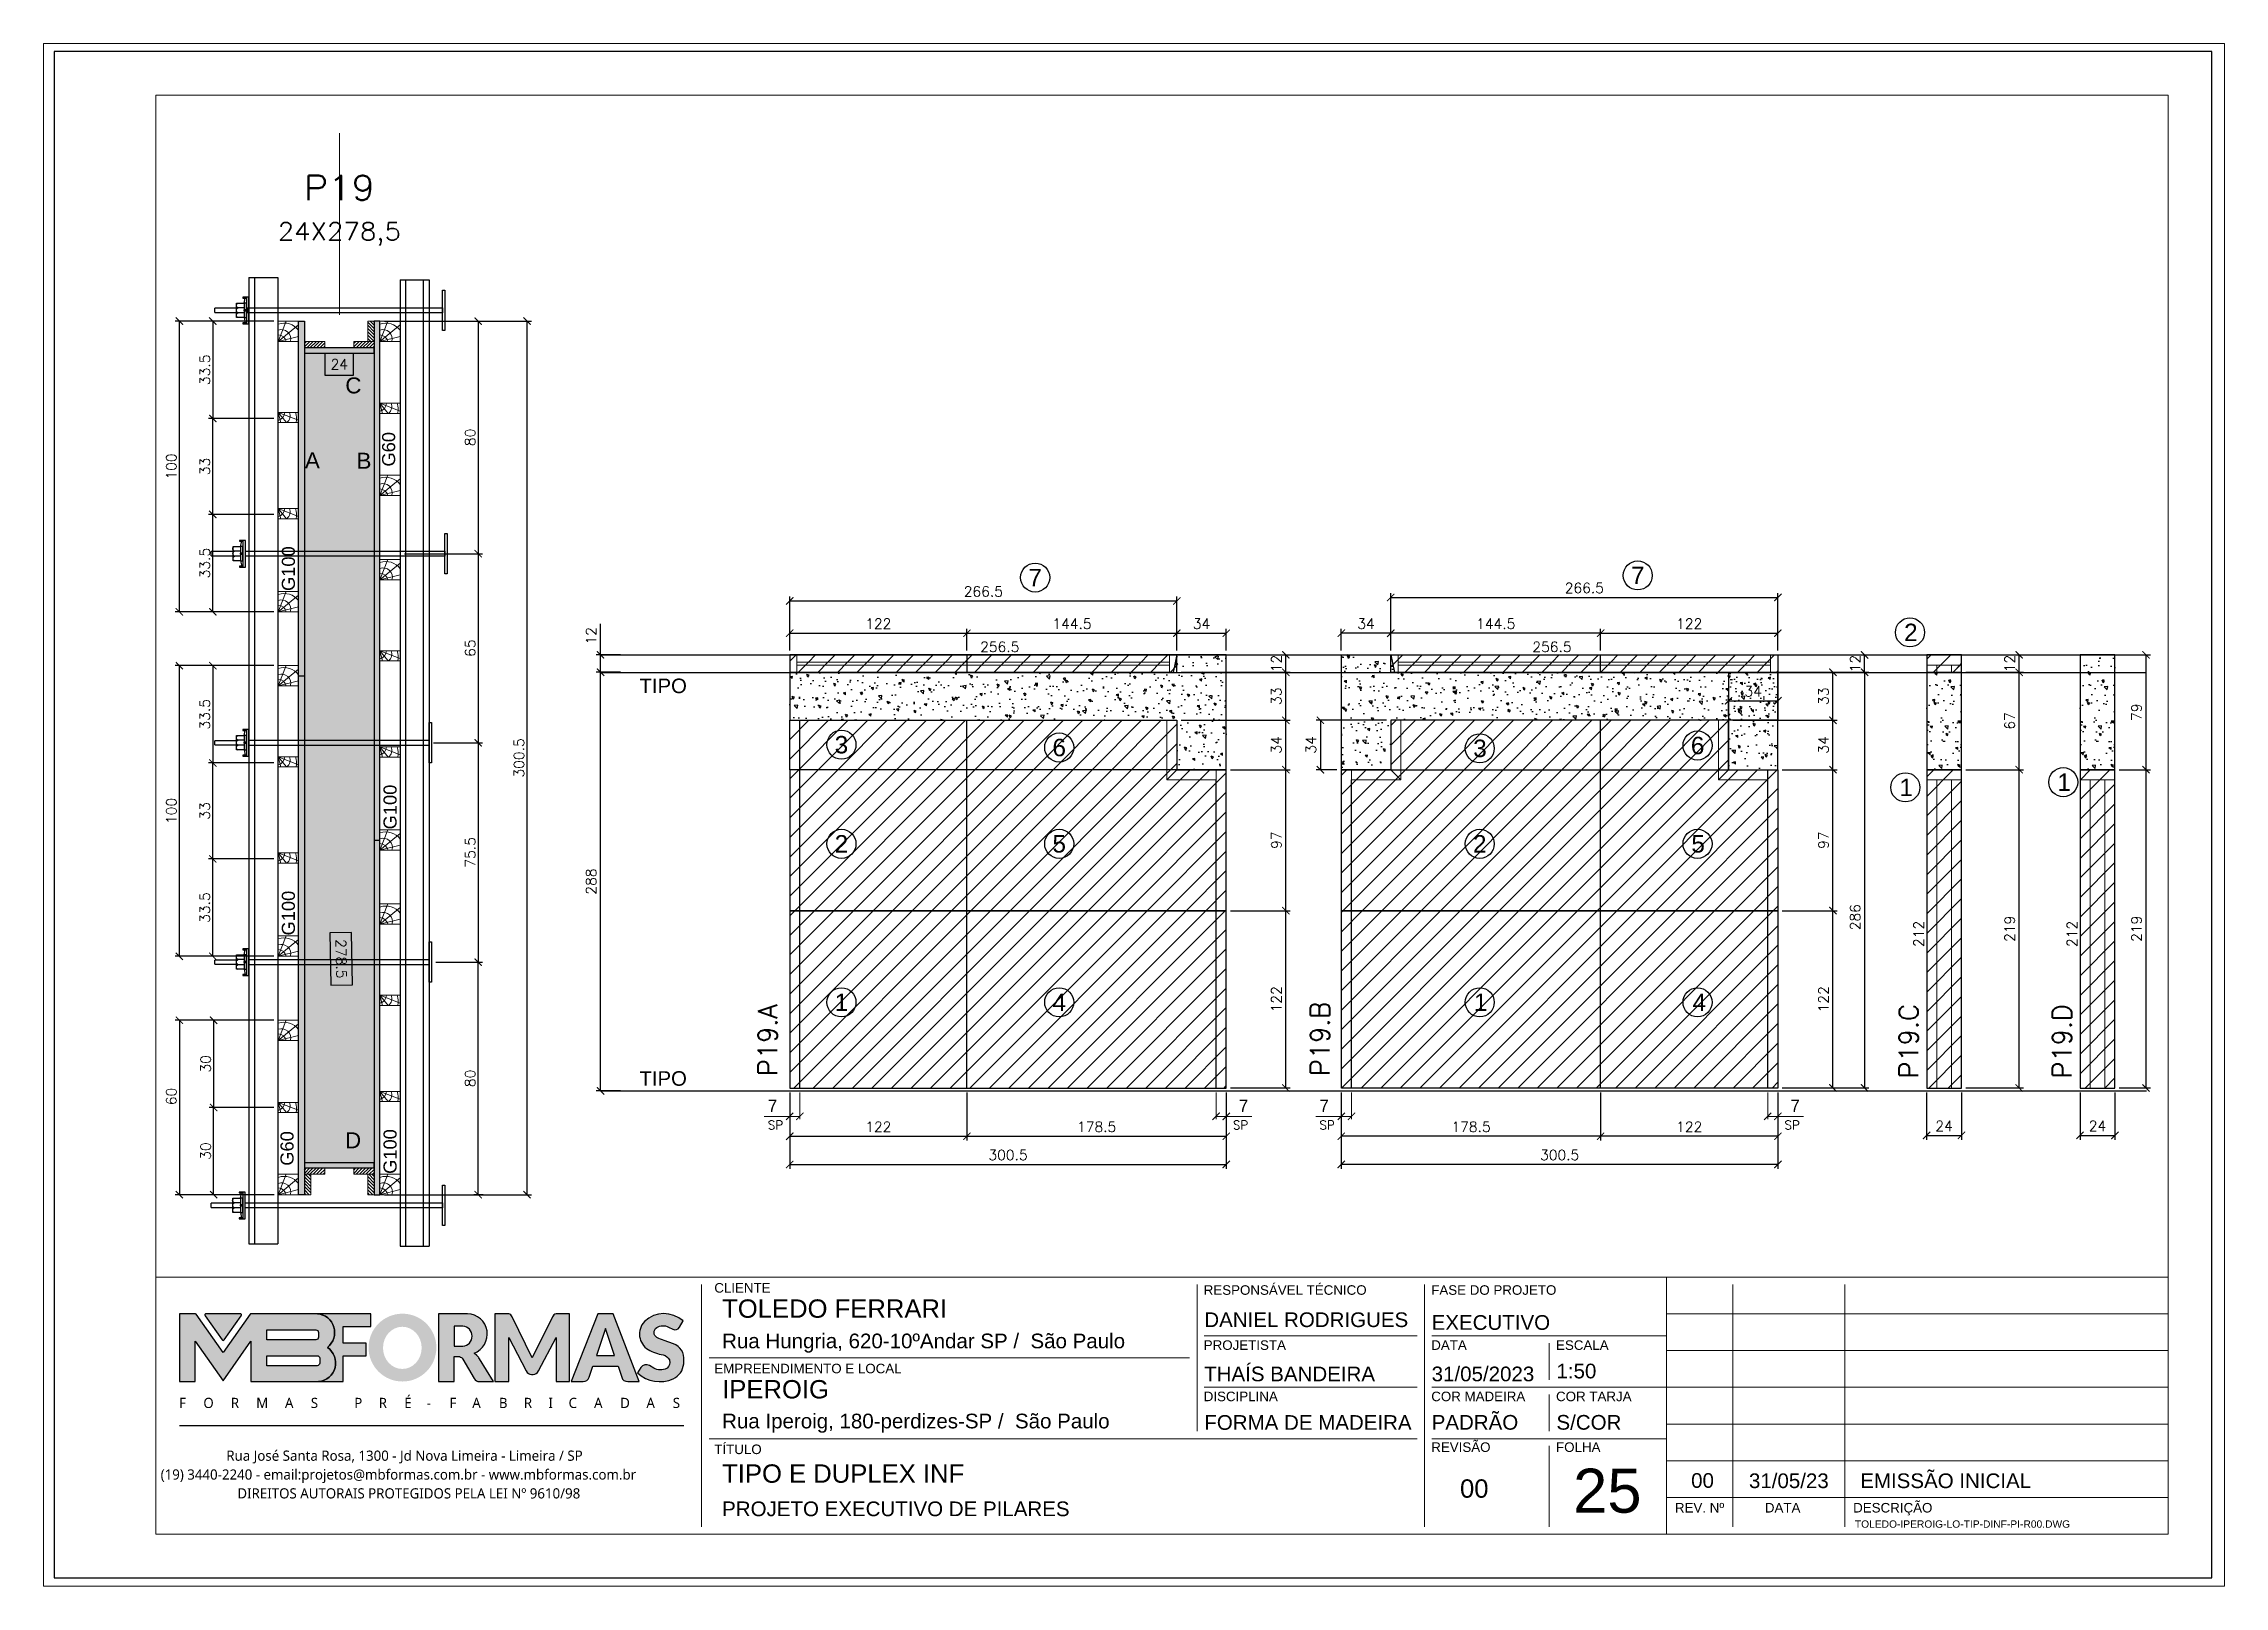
# Paper-space layout '25' of a CAD drawing. Extents: x 399.1 to 428.8, y 284.8 to 305.8.
# The model-space entities are those that its viewports show. They can reach past a viewport. Long polylines and large blocks are cut down to what shows.
import ezdxf
from ezdxf.enums import TextEntityAlignment as Align

# ---------------------------------------------------------------- set-up
doc = ezdxf.new("R2010")
doc.units = 0
doc.header["$PDMODE"] = 2
doc.header["$PDSIZE"] = 10
for name, pattern in [('CABLIN', [0.35, 0.25, -0.1]), ('DIVIDE2', [0.625, 0.25, -0.125, 0, -0.125, 0, -0.125]), ('HIDDEN', [9.525, 6.35, -3.175])]:
    doc.linetypes.add(name, pattern=pattern)
doc.layers.get('0').update_dxf_attribs({"lineweight": 13})
doc.layers.get('Defpoints').update_dxf_attribs({"lineweight": 13})
for name, color, linetype in [('Barra de Ancoragem', 20, 'Continuous'), ('CHAPA', 1, 'Continuous'), ('Concreto', 250, 'HIDDEN'), ('Cota', 4, 'Continuous'), ('Cota Sarrafo', 180, 'Continuous'), ('Cota Seção (2x)', 4, 'Continuous'), ('Hachura', 252, 'CABLIN'), ('MB Logo', 254, 'Continuous'), ('MEIO_PONT', 93, 'Continuous'), ('Nível', 160, 'Continuous'), ('Painéis', 30, 'Continuous'), ('Perfil Metálico', 224, 'Continuous'), ('Reaproveitamento', 252, 'Continuous'), ('Romaneio', 10, 'Continuous'), ('Sarrafo de Pressão', 42, 'HIDDEN'), ('Texto de Titulo', 7, 'Continuous'), ('Texto Nível', 251, 'Continuous'), ('Texto Qtd Sarr', 242, 'Continuous'), ('TEXTO_GERAL', 7, 'Continuous')]:
    doc.layers.add(name, color=color, linetype=linetype)
for name, color, linetype, lineweight in [('cotas', 4, 'Continuous', 13), ('FOLHA MB', 7, 'Continuous', 13), ('Madeira', 100, 'Continuous', 13), ('N° FOLHA', 5, 'Continuous', 13), ('sarrafo', 93, 'Continuous', 13), ('Texto Seção', 7, 'Continuous', 15)]:
    doc.layers.add(name, color=color, linetype=linetype, lineweight=lineweight)
doc.layers.add('Laje_Perimetro', color=7, linetype='Continuous', plot=False)
doc.layers.add('VIEW', color=252, linetype='Continuous', lineweight=13, plot=False)
doc.styles.add('ARIAL', font='arial.ttf', dxfattribs={"oblique": 15, "height": 25})
doc.styles.add('MB_C01', font='arial.ttf', dxfattribs={"height": 1.3})
doc.styles.add('MB_C02', font='arial.ttf', dxfattribs={"height": 2})
doc.styles.add('MB_C03', font='arial.ttf', dxfattribs={"height": 2.5})
doc.styles.add('MB_C04', font='arial.ttf', dxfattribs={"height": 6})
doc.styles.add('MtXpl_Lucida_Sans_Un', font='l_10646.ttf')
doc.styles.add('REGUA-120', font='ROMANS.shx', dxfattribs={"height": 15})
doc.styles.add('ROMANS', font='romans.shx')
doc.styles.add('ROMAS860', font='ROMAS860.SHX')
doc.styles.add('SANSSERIF', font='sas_____.pfb')
doc.dimstyles.new('COTA SECAO', dxfattribs={"dimtxt": 7, "dimasz": 5, "dimexe": 3, "dimexo": 3, "dimgap": 2, "dimtad": 3, "dimdec": 1, "dimlfac": 0.5, "dimzin": 12, "dimdsep": 46, "dimtxsty": 'ROMANS', "dimblk": 'ARCHTICK', "dimcen": 0, "dimclrd": 4, "dimclre": 4, "dimclrt": 1, "dimadec": 1, "dimazin": 3, "dimtfac": 1, "dimtdec": 1, "dimtmove": 0, "dimatfit": 3, "dimldrblk": 'OBLIQUE', "dimfxl": 0, "dimtolj": 1, "dimtzin": 12, "dimarcsym": 0})
doc.dimstyles.new('cotas', dxfattribs={"dimtxt": 8.5, "dimasz": 5, "dimexe": 2, "dimexo": 3, "dimgap": 3, "dimtad": 1, "dimdec": 1, "dimzin": 9, "dimdsep": 46, "dimtxsty": 'ROMAS860', "dimblk": 'ARCHTICK', "dimcen": 0, "dimclrd": 4, "dimclre": 4, "dimclrt": 1, "dimadec": 0, "dimazin": 2, "dimtfac": 1, "dimtdec": 1, "dimtix": 1, "dimtmove": 0, "dimatfit": 2, "dimldrblk": 'OBLIQUE', "dimfxl": 0, "dimtolj": 1, "dimtzin": 0, "dimlwd": 13, "dimlwe": 13, "dimarcsym": 0})
doc.dimstyles.new('PAINEL', dxfattribs={"dimtxt": 7, "dimasz": 5, "dimexe": 3, "dimexo": 3, "dimgap": 3, "dimtad": 1, "dimdec": 1, "dimzin": 12, "dimdsep": 46, "dimtxsty": 'ROMANS', "dimblk": 'ARCHTICK', "dimcen": 0, "dimclrd": 4, "dimclre": 4, "dimclrt": 1, "dimadec": 1, "dimazin": 3, "dimtfac": 1, "dimtdec": 1, "dimtmove": 0, "dimatfit": 3, "dimldrblk": 'OBLIQUE', "dimfxl": 0, "dimtolj": 1, "dimtzin": 12, "dimarcsym": 0})
doc.dimstyles.new('projeto2', dxfattribs={"dimtxt": 7, "dimasz": 5, "dimexe": 1.25, "dimexo": 2.5, "dimgap": 2, "dimtad": 1, "dimdec": 1, "dimdsep": 46, "dimtxsty": 'ROMANS', "dimblk": 'OBLIQUE', "dimcen": 10, "dimdle": 1, "dimse1": 1, "dimse2": 1, "dimsd1": 1, "dimsd2": 1, "dimclrd": 256, "dimclre": 256, "dimclrt": 1, "dimadec": 0, "dimazin": 0, "dimtfac": 1, "dimtdec": 1, "dimtmove": 0, "dimatfit": 3, "dimldrblk": 'OBLIQUE', "dimfxl": 0, "dimlwd": -1, "dimlwe": -1, "dimarcsym": 0})
doc.dimstyles.new('SECÇÃO 2', dxfattribs={"dimtxt": 7, "dimasz": 6, "dimexe": 0.18, "dimexo": 2, "dimgap": -4, "dimtad": 3, "dimdec": 1, "dimlfac": 0.5, "dimzin": 12, "dimdsep": 46, "dimtxsty": 'ROMANS', "dimblk": 'ARCHTICK', "dimcen": 0.09, "dimse1": 1, "dimse2": 1, "dimsd1": 1, "dimsd2": 1, "dimclrd": 180, "dimclre": 5, "dimclrt": 1, "dimadec": 0, "dimazin": 3, "dimtfac": 1, "dimtdec": 1, "dimtofl": 0, "dimtmove": 0, "dimatfit": 3, "dimldrblk": 'ARCHTICK', "dimfxl": 0, "dimtolj": 1, "dimtzin": 0, "dimarcsym": 0})
pattern_1 = [(45, (-11602.353, -20.193), (-6.735192, 6.735192), [])]

psp = doc.layouts.new('25')

msp = doc.modelspace()

# ---------------------------------------------------------------- texts
at = {"layer": 'N° FOLHA', "color": 5, "style": 'MB_C04'}
msp.add_text('25', height=30.3061, dxfattribs=at).set_placement((-18045.93, 1827.003))
at = {"layer": 'Romaneio', "color": 0, "style": 'ARIAL'}
for s, p in [('7', (-18001.463, 2471.846)), ('7', (-18416.23, 2470.354)), ('2', (-17813.459, 2432.656)), ('3', (-18549.575, 2355.406)), ('6', (-18399.677, 2353.439)), ('3', (-18110.056, 2352.876)), ('6', (-17960.24, 2354.843)), ('1', (-17816.644, 2326.025)), ('1', (-17707.952, 2329.606)), ('2', (-18549.575, 2287.187)), ('5', (-18399.677, 2287.187)), ('2', (-18110.22, 2287.187)), ('5', (-17959.904, 2287.187)), ('1', (-18549.575, 2178.16)), ('4', (-18399.677, 2178.16)), ('1', (-18109.598, 2178.16)), ('4', (-17959.045, 2178.16))]:
    msp.add_text(s, height=12, dxfattribs=at).set_placement(p, align=Align.MIDDLE_CENTER)
at = {"layer": 'Texto Nível', "style": 'ARIAL'}
for p in [(-18655.973, 2390.869), (-18655.973, 2120.738)]:
    msp.add_text('TIPO', height=10, dxfattribs=at).set_placement(p, align=Align.RIGHT)
at = {"layer": 'Texto Seção', "color": 0, "linetype": 'Continuous', "style": 'SANSSERIF'}
for p in [(-18930.283, 2461.138), (-18860.283, 2297.126), (-18930.283, 2224.138), (-18860.283, 2060.118)]:
    msp.add_text('G100', height=9, rotation=90, dxfattribs=at).set_placement(p, align=Align.MIDDLE_LEFT)
at = {"layer": 'Texto Seção', "char_height": 13, "width": 285.32988, "rotation": 90, "style": 'REGUA-120'}
for s, insert, attachment_point in [('P19.B', (-18226.732, 2127.394), 1), ('P19.A', (-18593.847, 2127.394), 7), ('P19.C', (-17821.492, 2125.691), 1), ('P19.D', (-17715.951, 2125.691), 1)]:
    msp.add_mtext(s, dxfattribs=dict(at, insert=insert, attachment_point=attachment_point))
at = {"layer": 'Texto Seção', "char_height": 6, "style": 'ROMANS'}
for insert, attachment_point in [((-18589.705, 2090.727), 9), ((-18280.135, 2090.727), 7), ((-18210.01, 2090.727), 9), ((-17900.44, 2090.727), 7)]:
    msp.add_mtext('SP', dxfattribs=dict(at, insert=insert, attachment_point=attachment_point))
at = {"layer": 'TEXTO_GERAL', "style": 'ARIAL'}
for s, p in [('C', (-18885.524, 2602.569)), ('A', (-18913.747, 2551.034)), ('B', (-18878.22, 2550.772)), ('D', (-18885.733, 2083.214))]:
    msp.add_text(s, height=11, dxfattribs=at).set_placement(p, align=Align.MIDDLE_CENTER)
at = {"layer": 'TEXTO_GERAL', "color": 0, "linetype": 'Continuous', "style": 'SANSSERIF'}
for p in [(-18861.268, 2546.748), (-18931.2, 2065.728)]:
    msp.add_text('G60', height=9, rotation=90, dxfattribs=at).set_placement(p, align=Align.MIDDLE_LEFT)

# ---------------------------------------------------------------- blocks, each defined once
blk = doc.blocks.new('MB-NOVO')
at = {"layer": 'MB Logo', "linetype": 'Continuous'}
h = blk.add_hatch(color=256, dxfattribs=at)
h.dxf.hatch_style = 1
h.set_gradient(color1=(242, 132, 69), color2=(247, 180, 141), rotation=90, tint=1)
h.paths.add_polyline_path([(-18529.6, 10980.8), (-18475.7, 10980.8, 0.706757), (-18468.7, 11008, 0.681802), (-18476.7, 11034.9), (-18529.4, 11034.9, 0.243712), (-18530.2, 11034.5), (-18551.7, 11003.9), (-18573.3, 11034.5, 0.243712), (-18574.1, 11034.9), (-18586.5, 11034.9), (-18586.5, 10980.8), (-18573.9, 10980.8), (-18573.9, 11012.9), (-18551.7, 10981.5), (-18529.6, 11012.9)])
h.paths.add_polyline_path([(-18516.8, 11014.1), (-18516.8, 11022), (-18477.8, 11022, -0.414214), (-18475.8, 11020), (-18475.8, 11016.1, -0.414214), (-18477.8, 11014.1)], flags=16)
h.paths.add_polyline_path([(-18516.8, 11001.4), (-18476.8, 11001.4, -0.414214), (-18474.8, 10999.4), (-18474.8, 10995.5, -0.414214), (-18476.8, 10993.5), (-18516.8, 10993.5)], flags=16)
at = {"layer": 'MB Logo', "true_color": 0x262626}
h = blk.add_hatch(color=250, dxfattribs=at)
h.dxf.hatch_style = 1
h.paths.add_polyline_path([(-18537.3, 11033.3, 0.60809), (-18538.1, 11034.9), (-18565.3, 11034.9, 0.60809), (-18566.1, 11033.3), (-18552.5, 11014, 0.518202), (-18550.9, 11014)])
h = blk.add_hatch(color=250, dxfattribs=at)
h.dxf.hatch_style = 1
h.paths.add_polyline_path([(-18456.2, 11011.3), (-18456.2, 11024.6), (-18434.2, 11024.6), (-18434.2, 11034.9), (-18476.7, 11034.9, -0.681802), (-18468.7, 11008, -0.706757), (-18475.7, 10980.8), (-18456.2, 10980.8), (-18456.2, 11001.4), (-18437.8, 11001.4), (-18437.8, 11011.3)])
h = blk.add_hatch(color=250, dxfattribs=at)
h.dxf.hatch_style = 1
h.paths.add_polyline_path([(-18435.9, 11007.9, 1), (-18381.9, 11007.9, 1)])
edge = h.paths.add_edge_path(flags=16)
edge.add_ellipse((-18409, 11007.7), major_axis=(0, 16.8), ratio=0.916255, start_angle=0, end_angle=360)
h = blk.add_hatch(color=250, dxfattribs=at)
h.dxf.hatch_style = 1
h.paths.add_polyline_path([(-18357, 11034.9), (-18380.2, 11034.9), (-18380.2, 10980.8), (-18367.6, 10980.8), (-18367.6, 11000.7), (-18363.4, 11000.7, -0.195765), (-18360.9, 10998.9), (-18351.8, 10983.2, 0.261385), (-18347.5, 10980.8), (-18336.4, 10980.8), (-18347.5, 10999, 0.082429), (-18349.6, 11001.5), (-18351.9, 11003.4, 0.81838)])
h.paths.add_polyline_path([(-18360.8, 11009), (-18367.6, 11009), (-18367.6, 11025), (-18360.8, 11025, -0.92578)], flags=16)
h = blk.add_hatch(color=250, dxfattribs=at)
h.dxf.hatch_style = 1
h.paths.add_polyline_path([(-18286.6, 11015.9), (-18286.6, 10980.8), (-18275.8, 10980.8), (-18275.8, 11034.9), (-18286.6, 11034.9, 0.216647), (-18289.4, 11032.4), (-18305.5, 10999.8), (-18321.6, 11032.7, 0.199908), (-18324.3, 11034.9), (-18335.2, 11034.9), (-18335.2, 10980.8), (-18324.3, 10980.8), (-18324.3, 11015.9), (-18310.4, 10989.3, 0.279644), (-18306, 10986.6, 0.340986), (-18300.5, 10989.3)])
h = blk.add_hatch(color=250, dxfattribs=at)
h.dxf.hatch_style = 1
h.paths.add_polyline_path([(-18274.4, 10980.8), (-18265, 10980.8, 0.322517), (-18260.2, 10984.3), (-18257.3, 10993), (-18237.2, 10993), (-18234.3, 10984.3, 0.322517), (-18229.5, 10980.8), (-18220.3, 10980.8), (-18241.2, 11034.9), (-18253.4, 11034.9)])
h.paths.add_polyline_path([(-18254.4, 11001.6), (-18247.3, 11023), (-18240.1, 11001.6)], flags=16)
h = blk.add_hatch(color=250, dxfattribs=at)
h.dxf.hatch_style = 1
h.paths.add_polyline_path([(-18206, 11024, -0.247671), (-18196.9, 11024.3), (-18193.5, 11022.5, 0.40799), (-18188.2, 11024.1), (-18185.4, 11029.1, 0.392837), (-18216.2, 11028.7, 0.467779), (-18213.3, 11006.3, 0.077523), (-18201.2, 11002.1, -0.214206), (-18196.1, 10997.9, -0.284295), (-18198.2, 10991.4, -0.26924), (-18208.8, 10991.6), (-18212.2, 10993.6, 0.407727), (-18219, 10992.1), (-18221.8, 10987.7, 0.296878), (-18193.2, 10983.1, 0.272251), (-18184.9, 10995.3), (-18184.6, 10997.9, 0.348906), (-18193.7, 11011.2), (-18200.4, 11013.5, -0.045018), (-18205.8, 11015.7, -0.618284)])
at = {"layer": 'MB Logo', "linetype": 'Continuous'}
blk.add_line((-18586.5, 10945.9), (-18184.8, 10945.9), dxfattribs=at)
at = {"layer": 'MB Logo', "color": 23, "linetype": 'Continuous', "true_color": 0xf28445}
for points in [[(-18573.3, 11034.5, 0.243712), (-18574.1, 11034.9), (-18586.5, 11034.9), (-18586.5, 10980.8), (-18573.9, 10980.8), (-18573.9, 11012.9), (-18551.7, 10981.5), (-18529.6, 11012.9), (-18529.6, 10980.8), (-18475.7, 10980.8, 0.706757), (-18468.7, 11008, 0.681802), (-18476.7, 11034.9), (-18529.4, 11034.9, 0.243712), (-18530.2, 11034.5), (-18551.7, 11003.9)], [(-18516.8, 11022), (-18477.8, 11022, -0.414214), (-18475.8, 11020), (-18475.8, 11016.1, -0.414214), (-18477.8, 11014.1), (-18516.8, 11014.1)], [(-18516.8, 11001.4), (-18476.8, 11001.4, -0.414214), (-18474.8, 10999.4), (-18474.8, 10995.5, -0.414214), (-18476.8, 10993.5), (-18516.8, 10993.5)]]:
    blk.add_lwpolyline(points, format="xyb", close=True, dxfattribs=at)
at = {"layer": 'MB Logo', "color": 250, "true_color": 0x262626}
for points in [[(-18537.3, 11033.3, 0.60809), (-18538.1, 11034.9), (-18565.3, 11034.9, 0.60809), (-18566.1, 11033.3), (-18552.5, 11014, 0.518202), (-18550.9, 11014)], [(-18437.8, 11011.3), (-18456.2, 11011.3), (-18456.2, 11024.6), (-18434.2, 11024.6), (-18434.2, 11034.9), (-18476.7, 11034.9, -0.681802), (-18468.7, 11008, -0.706757), (-18475.7, 10980.8), (-18456.2, 10980.8), (-18456.2, 11001.4), (-18437.8, 11001.4)], [(-18347.5, 10980.8), (-18336.4, 10980.8), (-18347.5, 10999, 0.082429), (-18349.6, 11001.5), (-18351.9, 11003.4, 0.81838), (-18357, 11034.9), (-18380.2, 11034.9), (-18380.2, 10980.8), (-18367.6, 10980.8), (-18367.6, 11000.7), (-18363.4, 11000.7, -0.209789), (-18360.8, 10998.7), (-18351.8, 10983.2, 0.261385)], [(-18286.6, 11015.9), (-18286.6, 10980.8), (-18275.8, 10980.8), (-18275.8, 11034.9), (-18286.6, 11034.9, 0.216647), (-18289.4, 11032.4), (-18305.5, 10999.8), (-18321.5, 11032.4, 0.216647), (-18324.3, 11034.9), (-18335.2, 11034.9), (-18335.2, 10980.8), (-18324.3, 10980.8), (-18324.3, 11015.9), (-18310.4, 10989.3, 0.279644), (-18306, 10986.6), (-18304.9, 10986.6, 0.279644), (-18300.5, 10989.3)], [(-18265, 10980.8, 0.322517), (-18260.2, 10984.3), (-18257.3, 10993), (-18237.2, 10993), (-18234.3, 10984.3, 0.322517), (-18229.5, 10980.8), (-18220.3, 10980.8), (-18241.2, 11034.9), (-18253.4, 11034.9), (-18274.4, 10980.8)], [(-18206.2, 11015.9, -0.549626), (-18206.4, 11023.8, -0.258723), (-18196.9, 11024.3), (-18193.5, 11022.5, 0.40799), (-18188.2, 11024.1), (-18185.4, 11029.1, 0.392837), (-18216.2, 11028.7, 0.467779), (-18213.3, 11006.3, 0.077523), (-18201.2, 11002.1, -0.203897), (-18196.3, 10998.2), (-18196.1, 10997.8, -0.267611), (-18198, 10991.6), (-18198.5, 10991.3, -0.261145), (-18208.8, 10991.6), (-18212.2, 10993.6, 0.407727), (-18219, 10992.1), (-18221.8, 10987.7, 0.296878), (-18193.2, 10983.1, 0.265963), (-18184.9, 10994.9), (-18184.7, 10997.6, 0.340466), (-18193.1, 11011), (-18200.4, 11013.5, -0.049298)], [(-18367.6, 11009), (-18360.8, 11009, 0.92578), (-18360.8, 11025), (-18367.6, 11025)]]:
    blk.add_lwpolyline(points, format="xyb", close=True, dxfattribs=at)
blk.add_lwpolyline([(-18247.3, 11023), (-18254.4, 11001.6), (-18240.1, 11001.6)], close=True, dxfattribs=at)
at = {"layer": 'MB Logo', "color": 250, "true_color": 0x262626, "style": 'MtXpl_Lucida_Sans_Un'}
for s, height, p in [('F', 8.12, (-18586.8, 10959.8)), ('O', 8.12, (-18567.5, 10959.8)), ('R', 8.12, (-18545.6, 10959.8)), ('M', 8.12, (-18525.4, 10959.8)), ('A', 8.12, (-18502.5, 10959.8)), ('S', 8.12, (-18481.9, 10959.8)), ('P', 8.12, (-18447.3, 10959.8)), ('R', 8.12, (-18427.8, 10959.8)), ('É', 8.12, (-18407.5, 10959.8)), ('-', 8.12, (-18389.6, 10959.8)), ('F', 8.12, (-18371.4, 10959.8)), ('A', 8.12, (-18353.3, 10959.8)), ('B', 8.12, (-18332.1, 10959.8)), ('R', 8.12, (-18312.2, 10959.8)), ('I', 8.12, (-18292.7, 10959.8)), ('C', 8.12, (-18276.6, 10959.8)), ('A', 8.12, (-18256.3, 10959.8)), ('D', 8.12, (-18235.5, 10959.8)), ('A', 8.12, (-18214.6, 10959.8)), ('S', 8.12, (-18193.6, 10959.8)), ('DIREITOS AUTORAIS PROTEGIDOS PELA LEI Nº 9610/98', 8.122, (-18540.4, 10887.8))]:
    blk.add_text(s, height=height, dxfattribs=at).set_placement(p)
at = {"layer": 'MB Logo', "style": 'MtXpl_Lucida_Sans_Un'}
for s, p in [('Rua José Santa Rosa, 1300 - Jd Nova Limeira - Limeira / SP', (-18549.2, 10917.8)), ('(19) 3440-2240 - email:projetos@mbformas.com.br - www.mbformas.com.br', (-18601.5, 10902.8))]:
    blk.add_text(s, height=8.122, dxfattribs=at).set_placement(p)
blk = doc.blocks.new('A$C169d8357')
at = {"layer": 'FOLHA MB', "color": 1}
for p, q in [((1109.8, 356.7), (70, 356.7)), ((445.6, 351.7), (445.6, 185)), ((786.6, 351.7), (786.6, 250.7)), ((943.1, 351.7), (943.1, 185)), ((1109.8, 356.7), (1109.8, 179.9)), ((1455, 356.7), (1109.8, 356.7)), ((1155.3, 185), (1155.3, 351.7)), ((1232.6, 351.7), (1232.6, 185)), ((1455, 331.5), (1109.8, 331.5)), ((938.1, 316.3), (791.6, 316.3)), ((1109.8, 316.3), (948.2, 316.3)), ((781.5, 301.2), (450.7, 301.2)), ((1029, 311.3), (1029, 286)), ((1455, 306.2), (1109.8, 306.2)), ((938.1, 281), (791.6, 281)), ((1109.8, 281), (948.2, 281)), ((1029, 275.9), (1029, 250.7)), ((1455, 281), (1109.8, 281)), ((1455, 255.7), (1109.8, 255.7)), ((938.1, 245.6), (450.7, 245.6)), ((1109.8, 245.6), (948.2, 245.6)), ((1029, 240.6), (1029, 185)), ((1455, 230.4), (1109.8, 230.4)), ((1455, 205.2), (1109.8, 205.2))]:
    blk.add_line(p, q, dxfattribs=at)
for points in [[(0, 1199.9), (0, 149.9), (1485, 149.9), (1485, 1199.9)], [(70, 1169.9), (70, 179.9), (1455, 179.9), (1455, 1169.9)]]:
    blk.add_lwpolyline(points, close=True, dxfattribs=at)
at = {"layer": 'MB Logo', "xscale": 0.8642040370897565, "yscale": 0.8642040370897565, "zscale": 0.8642040370897565}
blk.add_blockref('MB-NOVO', (16148.7, -9204.8), dxfattribs=at)
at = {"layer": 'FOLHA MB', "color": 6}
for s, height, style, p in [('CLIENTE', 6.57, 'MB_C01', (454.3, 346.1)), ('RESPONSÁVEL TÉCNICO', 6.566, 'MB_C01', (791.2, 344.6)), ('FASE DO PROJETO', 6.566, 'MB_C01', (947.8, 344.6)), ('Rua Hungria, 620-10ºAndar SP /  São Paulo', 10.102, 'MB_C02', (459.7, 307.8)), ('PROJETISTA', 6.57, 'MB_C01', (791.2, 306.7)), ('DATA', 6.57, 'MB_C01', (947.8, 306.7)), ('ESCALA', 6.57, 'MB_C01', (1033.7, 306.7)), ('EMPREENDIMENTO E LOCAL', 6.566, 'MB_C01', (454.3, 290.6)), ('DISCIPLINA', 6.57, 'MB_C01', (791.2, 271.4)), ('COR MADEIRA', 6.566, 'MB_C01', (947.8, 271.4)), ('COR TARJA', 6.57, 'MB_C01', (1033.7, 271.4)), ('Rua Iperoig, 180-perdizes-SP /  São Paulo', 10.102, 'MB_C02', (459.7, 252.7)), ('TÍTULO', 6.57, 'MB_C01', (454.3, 235)), ('REVISÃO', 6.57, 'MB_C01', (947.8, 236.5)), ('FOLHA', 6.57, 'MB_C01', (1033.7, 236.5)), ('PROJETO EXECUTIVO DE PILARES', 10.102, 'MB_C02', (459.7, 192.3))]:
    blk.add_text(s, height=height, dxfattribs=dict(at, style=style)).set_placement(p)
at = {"layer": 'FOLHA MB', "color": 5}
for s, height, style, p in [('TOLEDO FERRARI', 12.628, 'MB_C03', (459.7, 328.8)), ('DANIEL RODRIGUES', 10.102, 'MB_C02', (791.6, 322.4)), ('EXECUTIVO', 10.1, 'MB_C02', (948.1, 320.5)), ('IPEROIG', 12.63, 'MB_C03', (459.7, 273.3)), ('THAÍS BANDEIRA', 10.102, 'MB_C02', (791.5, 285.1)), ('31/05/2023', 10.1, 'MB_C02', (948.1, 285.1)), ('1:50', 10.1, 'MB_C02', (1034, 287.1)), ('FORMA DE MADEIRA', 10.102, 'MB_C02', (791.6, 251.7)), ('PADRÃO', 10.1, 'MB_C02', (948.1, 251.8)), ('S/COR', 10.1, 'MB_C02', (1034, 251.8)), ('TIPO E DUPLEX INF', 12.628, 'MB_C03', (459.7, 215.3)), ('00', 12.63, 'MB_C03', (967.6, 205)), ('00', 10.1, 'MB_C02', (1126.7, 211.8)), ('31/05/23', 10.1, 'MB_C02', (1166.5, 211.6)), ('EMISSÃO INICIAL', 10.102, 'MB_C02', (1243.1, 211.6))]:
    blk.add_text(s, height=height, dxfattribs=dict(at, style=style)).set_placement(p)
at = {"layer": 'FOLHA MB', "color": 6, "style": 'MB_C01'}
for s, p in [('REV. Nº', (1132.5, 198.1)), ('DATA', (1189.7, 198.1)), ('DESCRIÇÃO', (1265.5, 198.1))]:
    blk.add_text(s, height=6.57, dxfattribs=at).set_placement(p, align=Align.MIDDLE_CENTER)
at = {"layer": 'FOLHA MB', "insert": (1239.4, 189.4), "char_height": 5.051, "width": 210.818, "attachment_point": 1, "style": 'MB_C04'}
blk.add_mtext('TOLEDO-IPEROIG-LO-TIP-DINF-PI-R00.DWG', dxfattribs=at)
blk = doc.blocks.new('ERTYERTYUYTURTYUTRYU')
at = {"layer": 'Barra de Ancoragem'}
for p, q in [((8963.3, 10873.8), (8963.3, 10855.5)), ((8964.9, 10869.7), (8964.1, 10873.2)), ((8964.9, 10859.7), (8964.1, 10856.1)), ((8985.1, 10863.2), (8985.1, 10866.1))]:
    blk.add_line(p, q, dxfattribs=at)
at = {"layer": 'Barra de Ancoragem', "flags": 128}
for points in [[(8961.5, 10855.5), (8961.5, 10873.8), (8963.3, 10873.8), (8963.3, 10855.5)], [(8963.3, 10873.8), (8965.7, 10873.8), (8965.7, 10873.2), (8963.3, 10873.2)], [(8963.3, 10869.7), (8964.9, 10869.7), (8964.9, 10859.7), (8963.3, 10859.7)], [(8963.3, 10856.1), (8965.7, 10856.1), (8965.7, 10855.5), (8963.3, 10855.5)]]:
    blk.add_lwpolyline(points, close=True, dxfattribs=at)
for points in [[(8964.9, 10859.7), (8970.1, 10859.7), (8970.1, 10869.7), (8964.9, 10869.7)], [(8964.9, 10864.4), (8963.3, 10864.4), (8963.3, 10865), (8964.9, 10865), (8964.9, 10864.4), (8964.9, 10865)], [(8985.1, 10863.2), (8970.1, 10863.2), (8970.1, 10866.1), (8985.1, 10866.1)]]:
    blk.add_lwpolyline(points, dxfattribs=at)
for points in [[(8964.9, 10866.4), (8969, 10866.4, 0.729796), (8969, 10869.7, 0.729796)], [(8964.9, 10862.9), (8969, 10862.9, 0.666667), (8969, 10866.4, 0.666667)]]:
    blk.add_lwpolyline(points, format="xyb", dxfattribs=at)
at = {"layer": 'Barra de Ancoragem'}
blk.add_arc((8968.4, 10861.3), 1.7, 287.7564, 72.2436, dxfattribs=at)
blk = doc.blocks.new('*D4109')
at = {"layer": 'Cota Seção (2x)', "color": 180, "lineweight": -2, "transparency": 16777216}
for p, q in [((-18886.8, 2226.2), (-18901.8, 2226)), ((-18901.8, 2226), (-18901.1, 2190)), ((-18886.1, 2190.2), (-18886.8, 2226.2)), ((-18901.1, 2190), (-18886.1, 2190.2))]:
    blk.add_line(p, q, dxfattribs=at)
at = {"layer": 'Defpoints', "color": 0, "transparency": 16777216}
for p in [(-18912.7, 2624.1), (-18871.2, 2624.8), (-18871.2, 2067.8)]:
    blk.add_point(p, dxfattribs=at)
at = {"layer": 'Cota Seção (2x)', "color": 1, "transparency": 16777216, "insert": (-18893.9, 2208.1), "char_height": 7, "attachment_point": 5, "rotation": 271.0015, "style": 'ROMANS'}
blk.add_mtext('\\A1;278.5', dxfattribs=at)
blk = doc.blocks.new('_ArchTick')
at = {"color": 0, "linetype": 'ByBlock', "const_width": 0.15}
blk.add_lwpolyline([(-0.5, -0.5), (0.5, 0.5)], dxfattribs=at)
blk = doc.blocks.new('*D4110')
at = {"layer": 'Cota Seção (2x)', "color": 180, "lineweight": -2, "transparency": 16777216}
for p, q in [((-18885.4, 2624.6), (-18905.1, 2624.6)), ((-18905.1, 2624.6), (-18905.1, 2609.6)), ((-18885.4, 2609.6), (-18885.4, 2624.6)), ((-18905.1, 2609.6), (-18885.4, 2609.6))]:
    blk.add_line(p, q, dxfattribs=at)
at = {"layer": 'Defpoints', "color": 0, "transparency": 16777216}
for p in [(-18919.2, 2607.5), (-18919.2, 2605.6), (-18871.2, 2607.5)]:
    blk.add_point(p, dxfattribs=at)
at = {"layer": 'Cota Seção (2x)', "color": 1, "transparency": 16777216, "insert": (-18895.2, 2617.1), "char_height": 7, "attachment_point": 5, "style": 'ROMANS'}
blk.add_mtext('\\A1;24', dxfattribs=at)
blk = doc.blocks.new('*D4111')
at = {"layer": 'Cota', "color": 4, "lineweight": -2, "transparency": 16777216}
for p, q in [((-18864.2, 2646.8), (-18763, 2646.8)), ((-18766, 2045.8), (-18766, 2646.8)), ((-18864.2, 2045.8), (-18763, 2045.8))]:
    blk.add_line(p, q, dxfattribs=at)
at = {"layer": 'Defpoints', "color": 0, "transparency": 16777216}
for p in [(-18867.2, 2646.8), (-18766, 2646.8), (-18867.2, 2045.8)]:
    blk.add_point(p, dxfattribs=at)
at = {"layer": 'Cota', "color": 4, "lineweight": -2, "transparency": 16777216, "xscale": 5, "yscale": 5, "zscale": 5}
for p, rotation in [((-18766, 2646.8), 90), ((-18766, 2045.8), 270)]:
    blk.add_blockref('_ArchTick', p, dxfattribs=dict(at, rotation=rotation))
at = {"layer": 'Cota', "color": 1, "transparency": 16777216, "insert": (-18771.5, 2346.3), "char_height": 7, "attachment_point": 5, "rotation": 90, "style": 'ROMANS'}
blk.add_mtext('\\A1;300.5', dxfattribs=at)
blk = doc.blocks.new('_OBLIQUE')
at = {"color": 0, "linetype": 'ByBlock', "lineweight": -2}
for p, q in [((0, 0), (-1, 0)), ((-0.5, -0.5), (0.5, 0.5))]:
    blk.add_line(p, q, dxfattribs=at)
blk = doc.blocks.new('titulo1')
at = {"layer": 'Defpoints', "color": 252, "linetype": 'HIDDEN', "ltscale": 2}
blk.add_line((0, 0), (0, 125), dxfattribs=at)
at = {"layer": 'Defpoints', "style": 'ROMANS', "oblique": 15}
blk.add_attdef('FOLHA', text='', height=10, dxfattribs=at).set_placement((0, 15.6), align=Align.MIDDLE_CENTER)
at = {"layer": 'Texto Qtd Sarr', "color": 3, "style": 'ROMANS', "oblique": 15}
for tag, height, p in [('TITULO', 17, (0, 71.4)), ('SEÇÃO', 12, (0, 41.5))]:
    blk.add_attdef(tag, text='', height=height, dxfattribs=at).set_placement(p, align=Align.MIDDLE_CENTER)
blk = doc.blocks.new('PONTALETE')
at = {"layer": 'Madeira'}
for q in [(2.71, 7), (7, 5.76), (7, 1.74)]:
    blk.add_line((0, 0), q, dxfattribs=at)
blk.add_lwpolyline([(0, 0), (7, 0), (7, 7), (0, 7)], close=True, dxfattribs=at)
for centre, radius, start, end in [((2.04, 0.06), 6.23, 37.28179, 109.09128), ((1.09, 0.9), 3.19, 343.60304, 109.98471), ((-0.21, -0.78), 3.09, 14.63219, 86.0383)]:
    blk.add_arc(centre, radius, start, end, dxfattribs=at)
blk = doc.blocks.new('MEIO PONTALETE')
at = {"layer": 'Madeira'}
for q in [(2.71, 7), (3.5, 2.88), (3.5, 0.87)]:
    blk.add_line((0, 0), q, dxfattribs=at)
blk.add_lwpolyline([(0, 0), (3.5, 0), (3.5, 7), (0, 7)], close=True, dxfattribs=at)
for centre, radius, start, end in [((2.04, 0.06), 6.23, 76.44987, 109.09128), ((1.09, 0.9), 3.19, 40.90626, 109.98471), ((-0.21, -0.78), 3.09, 14.63219, 86.0383)]:
    blk.add_arc(centre, radius, start, end, dxfattribs=at)
blk = doc.blocks.new('*D4112')
at = {"layer": 'Cota', "color": 4, "lineweight": -2, "transparency": 16777216}
for p, q in [((-18940.2, 2165.8), (-19008.3, 2165.8)), ((-19005.3, 2165.8), (-19005.3, 2045.8)), ((-18940.2, 2045.8), (-19008.3, 2045.8))]:
    blk.add_line(p, q, dxfattribs=at)
at = {"layer": 'Defpoints', "color": 0, "transparency": 16777216}
for p in [(-18937.2, 2165.8), (-19005.3, 2045.8), (-18937.2, 2045.8)]:
    blk.add_point(p, dxfattribs=at)
at = {"layer": 'Cota', "color": 4, "lineweight": -2, "transparency": 16777216, "xscale": 5, "yscale": 5, "zscale": 5}
for p, rotation in [((-19005.3, 2165.8), 90), ((-19005.3, 2045.8), 270)]:
    blk.add_blockref('_ArchTick', p, dxfattribs=dict(at, rotation=rotation))
at = {"layer": 'Cota', "color": 1, "transparency": 16777216, "insert": (-19010.8, 2113.4), "char_height": 7, "attachment_point": 5, "rotation": 90, "style": 'ROMANS'}
blk.add_mtext('\\A1;60', dxfattribs=at)
blk = doc.blocks.new('*D4113')
at = {"layer": 'Cota', "color": 4, "lineweight": -2, "transparency": 16777216}
for p, q in [((-18940.2, 2165.8), (-18984.7, 2165.8)), ((-18981.7, 2165.8), (-18981.7, 2105.8)), ((-18940.2, 2105.8), (-18984.7, 2105.8))]:
    blk.add_line(p, q, dxfattribs=at)
at = {"layer": 'Defpoints', "color": 0, "transparency": 16777216}
for p in [(-18937.2, 2165.8), (-18981.7, 2105.8), (-18937.2, 2105.8)]:
    blk.add_point(p, dxfattribs=at)
at = {"layer": 'Cota', "color": 4, "lineweight": -2, "transparency": 16777216, "xscale": 5, "yscale": 5, "zscale": 5}
for p, rotation in [((-18981.7, 2165.8), 90), ((-18981.7, 2105.8), 270)]:
    blk.add_blockref('_ArchTick', p, dxfattribs=dict(at, rotation=rotation))
at = {"layer": 'Cota', "color": 1, "transparency": 16777216, "insert": (-18987.2, 2135.8), "char_height": 7, "attachment_point": 5, "rotation": 90, "style": 'ROMANS'}
blk.add_mtext('\\A1;30', dxfattribs=at)
blk = doc.blocks.new('*D4114')
at = {"layer": 'Cota', "color": 4, "lineweight": -2, "transparency": 16777216}
for p, q in [((-18940.2, 2105.8), (-18984.7, 2105.8)), ((-18981.7, 2045.8), (-18981.7, 2105.8)), ((-18940.1, 2045.8), (-18984.7, 2045.8))]:
    blk.add_line(p, q, dxfattribs=at)
at = {"layer": 'Defpoints', "color": 0, "transparency": 16777216}
for p in [(-18981.7, 2105.8), (-18937.2, 2105.8), (-18937.1, 2045.8)]:
    blk.add_point(p, dxfattribs=at)
at = {"layer": 'Cota', "color": 4, "lineweight": -2, "transparency": 16777216, "xscale": 5, "yscale": 5, "zscale": 5}
for p, rotation in [((-18981.7, 2105.8), 90), ((-18981.7, 2045.8), 270)]:
    blk.add_blockref('_ArchTick', p, dxfattribs=dict(at, rotation=rotation))
at = {"layer": 'Cota', "color": 1, "transparency": 16777216, "insert": (-18987.2, 2075.8), "char_height": 7, "attachment_point": 5, "rotation": 90, "style": 'ROMANS'}
blk.add_mtext('\\A1;30', dxfattribs=at)
blk = doc.blocks.new('*D4115')
at = {"layer": 'cotas', "color": 4, "lineweight": -2, "transparency": 16777216}
for p, q in [((-18585.2, 2116.2), (-18585.2, 2083)), ((-18463.2, 2116.2), (-18463.2, 2083)), ((-18585.2, 2086), (-18463.2, 2086))]:
    blk.add_line(p, q, dxfattribs=at)
at = {"layer": 'Defpoints', "color": 0, "transparency": 16777216}
for p in [(-18585.2, 2119.2), (-18463.2, 2119.2), (-18463.2, 2086)]:
    blk.add_point(p, dxfattribs=at)
at = {"layer": 'cotas', "color": 4, "lineweight": -2, "transparency": 16777216, "xscale": 5, "yscale": 5, "zscale": 5, "rotation": 180}
blk.add_blockref('_ArchTick', (-18585.2, 2086), dxfattribs=at)
at = {"layer": 'cotas', "color": 4, "lineweight": -2, "transparency": 16777216, "xscale": 5, "yscale": 5, "zscale": 5}
blk.add_blockref('_ArchTick', (-18463.2, 2086), dxfattribs=at)
at = {"layer": 'cotas', "color": 1, "transparency": 16777216, "insert": (-18524.2, 2092.5), "char_height": 7, "attachment_point": 5, "style": 'ROMANS'}
blk.add_mtext('\\A1;122', dxfattribs=at)
blk = doc.blocks.new('*D4116')
at = {"layer": 'cotas', "color": 4, "lineweight": -2, "transparency": 16777216}
for p, q in [((-18463.2, 2116.2), (-18463.2, 2083)), ((-18284.7, 2116.2), (-18284.7, 2083)), ((-18463.2, 2086), (-18284.7, 2086))]:
    blk.add_line(p, q, dxfattribs=at)
at = {"layer": 'Defpoints', "color": 0, "transparency": 16777216}
for p in [(-18463.2, 2119.2), (-18284.7, 2119.2), (-18284.7, 2086)]:
    blk.add_point(p, dxfattribs=at)
at = {"layer": 'cotas', "color": 4, "lineweight": -2, "transparency": 16777216, "xscale": 5, "yscale": 5, "zscale": 5, "rotation": 180}
blk.add_blockref('_ArchTick', (-18463.2, 2086), dxfattribs=at)
at = {"layer": 'cotas', "color": 4, "lineweight": -2, "transparency": 16777216, "xscale": 5, "yscale": 5, "zscale": 5}
blk.add_blockref('_ArchTick', (-18284.7, 2086), dxfattribs=at)
at = {"layer": 'cotas', "color": 1, "transparency": 16777216, "insert": (-18373.9, 2092.5), "char_height": 7, "attachment_point": 5, "style": 'ROMANS'}
blk.add_mtext('\\A1;178.5', dxfattribs=at)
blk = doc.blocks.new('*D4117')
at = {"layer": 'cotas', "color": 4, "lineweight": -2, "transparency": 16777216}
for p, q in [((-18585.2, 2116.2), (-18585.2, 2063.6)), ((-18284.7, 2116.2), (-18284.7, 2063.6)), ((-18585.2, 2066.6), (-18284.7, 2066.6))]:
    blk.add_line(p, q, dxfattribs=at)
at = {"layer": 'Defpoints', "color": 0, "transparency": 16777216}
for p in [(-18585.2, 2119.2), (-18284.7, 2119.2), (-18284.7, 2066.6)]:
    blk.add_point(p, dxfattribs=at)
at = {"layer": 'cotas', "color": 4, "lineweight": -2, "transparency": 16777216, "xscale": 5, "yscale": 5, "zscale": 5, "rotation": 180}
blk.add_blockref('_ArchTick', (-18585.2, 2066.6), dxfattribs=at)
at = {"layer": 'cotas', "color": 4, "lineweight": -2, "transparency": 16777216, "xscale": 5, "yscale": 5, "zscale": 5}
blk.add_blockref('_ArchTick', (-18284.7, 2066.6), dxfattribs=at)
at = {"layer": 'cotas', "color": 1, "transparency": 16777216, "insert": (-18434.9, 2073.1), "char_height": 7, "attachment_point": 5, "style": 'ROMANS'}
blk.add_mtext('\\A1;300.5', dxfattribs=at)
blk = doc.blocks.new('*D4118')
at = {"layer": 'Cota', "color": 4, "lineweight": 13, "transparency": 16777216}
for p, q in [((-18291.7, 2116.2), (-18291.7, 2097.7)), ((-18284.7, 2116.2), (-18284.7, 2097.7)), ((-18291.7, 2099.7), (-18284.7, 2099.7)), ((-18284.7, 2099.7), (-18267, 2099.7))]:
    blk.add_line(p, q, dxfattribs=at)
at = {"layer": 'Defpoints', "color": 0, "transparency": 16777216}
for p in [(-18291.7, 2119.2), (-18284.7, 2119.2), (-18284.7, 2099.7)]:
    blk.add_point(p, dxfattribs=at)
at = {"layer": 'Cota', "color": 4, "lineweight": 13, "transparency": 16777216, "xscale": 5, "yscale": 5, "zscale": 5, "rotation": 180}
blk.add_blockref('_ArchTick', (-18291.7, 2099.7), dxfattribs=at)
at = {"layer": 'Cota', "color": 4, "lineweight": 13, "transparency": 16777216, "xscale": 5, "yscale": 5, "zscale": 5}
blk.add_blockref('_ArchTick', (-18284.7, 2099.7), dxfattribs=at)
at = {"layer": 'Cota', "color": 1, "transparency": 16777216, "insert": (-18272.8, 2106.9), "char_height": 8.5, "attachment_point": 5, "style": 'ROMAS860'}
blk.add_mtext('\\A1;7', dxfattribs=at)
blk = doc.blocks.new('*D4119')
at = {"layer": 'Cota', "color": 4, "lineweight": 13, "transparency": 16777216}
for p, q in [((-18585.2, 2116.2), (-18585.2, 2097.7)), ((-18578.2, 2116.2), (-18578.2, 2097.7)), ((-18585.2, 2099.7), (-18602.8, 2099.7)), ((-18578.2, 2099.7), (-18585.2, 2099.7))]:
    blk.add_line(p, q, dxfattribs=at)
at = {"layer": 'Defpoints', "color": 0, "transparency": 16777216}
for p in [(-18585.2, 2119.2), (-18578.2, 2119.2), (-18585.2, 2099.7)]:
    blk.add_point(p, dxfattribs=at)
at = {"layer": 'Cota', "color": 4, "lineweight": 13, "transparency": 16777216, "xscale": 5, "yscale": 5, "zscale": 5, "rotation": 180}
blk.add_blockref('_ArchTick', (-18585.2, 2099.7), dxfattribs=at)
at = {"layer": 'Cota', "color": 4, "lineweight": 13, "transparency": 16777216, "xscale": 5, "yscale": 5, "zscale": 5}
blk.add_blockref('_ArchTick', (-18578.2, 2099.7), dxfattribs=at)
at = {"layer": 'Cota', "color": 1, "transparency": 16777216, "insert": (-18597, 2106.9), "char_height": 8.5, "attachment_point": 5, "style": 'ROMAS860'}
blk.add_mtext('\\A1;7', dxfattribs=at)
blk = doc.blocks.new('*D4120')
at = {"layer": 'cotas', "color": 4, "lineweight": -2, "transparency": 16777216}
for p, q in [((-18281.7, 2241.2), (-18240.7, 2241.2)), ((-18243.7, 2119.2), (-18243.7, 2241.2)), ((-18281.7, 2119.2), (-18240.7, 2119.2))]:
    blk.add_line(p, q, dxfattribs=at)
at = {"layer": 'Defpoints', "color": 0, "transparency": 16777216}
for p in [(-18284.7, 2241.2), (-18243.7, 2241.2), (-18284.7, 2119.2)]:
    blk.add_point(p, dxfattribs=at)
at = {"layer": 'cotas', "color": 4, "lineweight": -2, "transparency": 16777216, "xscale": 5, "yscale": 5, "zscale": 5}
for p, rotation in [((-18243.7, 2241.2), 90), ((-18243.7, 2119.2), 270)]:
    blk.add_blockref('_ArchTick', p, dxfattribs=dict(at, rotation=rotation))
at = {"layer": 'cotas', "color": 1, "transparency": 16777216, "insert": (-18250.2, 2180.2), "char_height": 7, "attachment_point": 5, "rotation": 90, "style": 'ROMANS'}
blk.add_mtext('\\A1;122', dxfattribs=at)
blk = doc.blocks.new('*D4121')
at = {"layer": 'cotas', "color": 4, "lineweight": -2, "transparency": 16777216}
for p, q in [((-18281.7, 2338.2), (-18240.7, 2338.2)), ((-18243.7, 2241.2), (-18243.7, 2338.2)), ((-18281.7, 2241.2), (-18240.7, 2241.2))]:
    blk.add_line(p, q, dxfattribs=at)
at = {"layer": 'Defpoints', "color": 0, "transparency": 16777216}
for p in [(-18284.7, 2338.2), (-18243.7, 2338.2), (-18284.7, 2241.2)]:
    blk.add_point(p, dxfattribs=at)
at = {"layer": 'cotas', "color": 4, "lineweight": -2, "transparency": 16777216, "xscale": 5, "yscale": 5, "zscale": 5}
for p, rotation in [((-18243.7, 2338.2), 90), ((-18243.7, 2241.2), 270)]:
    blk.add_blockref('_ArchTick', p, dxfattribs=dict(at, rotation=rotation))
at = {"layer": 'cotas', "color": 1, "transparency": 16777216, "insert": (-18250.2, 2289.7), "char_height": 7, "attachment_point": 5, "rotation": 90, "style": 'ROMANS'}
blk.add_mtext('\\A1;97', dxfattribs=at)
blk = doc.blocks.new('*D4122')
at = {"layer": 'cotas', "color": 4, "lineweight": -2, "transparency": 16777216}
for p, q in [((-18585.2, 2420.2), (-18585.2, 2435.1)), ((-18585.2, 2432.1), (-18463.2, 2432.1)), ((-18463.2, 2420.2), (-18463.2, 2435.1))]:
    blk.add_line(p, q, dxfattribs=at)
at = {"layer": 'Defpoints', "color": 0, "transparency": 16777216}
for p in [(-18463.2, 2432.1), (-18585.2, 2417.2), (-18463.2, 2417.2)]:
    blk.add_point(p, dxfattribs=at)
at = {"layer": 'cotas', "color": 4, "lineweight": -2, "transparency": 16777216, "xscale": 5, "yscale": 5, "zscale": 5, "rotation": 180}
blk.add_blockref('_ArchTick', (-18585.2, 2432.1), dxfattribs=at)
at = {"layer": 'cotas', "color": 4, "lineweight": -2, "transparency": 16777216, "xscale": 5, "yscale": 5, "zscale": 5}
blk.add_blockref('_ArchTick', (-18463.2, 2432.1), dxfattribs=at)
at = {"layer": 'cotas', "color": 1, "transparency": 16777216, "insert": (-18524.2, 2438.6), "char_height": 7, "attachment_point": 5, "style": 'ROMANS'}
blk.add_mtext('\\A1;122', dxfattribs=at)
blk = doc.blocks.new('*D4123')
at = {"layer": 'cotas', "color": 4, "lineweight": -2, "transparency": 16777216}
for p, q in [((-18318.7, 2420.2), (-18318.7, 2435.1)), ((-18318.7, 2432.1), (-18284.7, 2432.1)), ((-18284.7, 2420.2), (-18284.7, 2435.1))]:
    blk.add_line(p, q, dxfattribs=at)
at = {"layer": 'Defpoints', "color": 0, "transparency": 16777216}
for p in [(-18284.7, 2432.1), (-18318.7, 2417.2), (-18284.7, 2417.2)]:
    blk.add_point(p, dxfattribs=at)
at = {"layer": 'cotas', "color": 4, "lineweight": -2, "transparency": 16777216, "xscale": 5, "yscale": 5, "zscale": 5, "rotation": 180}
blk.add_blockref('_ArchTick', (-18318.7, 2432.1), dxfattribs=at)
at = {"layer": 'cotas', "color": 4, "lineweight": -2, "transparency": 16777216, "xscale": 5, "yscale": 5, "zscale": 5}
blk.add_blockref('_ArchTick', (-18284.7, 2432.1), dxfattribs=at)
at = {"layer": 'cotas', "color": 1, "transparency": 16777216, "insert": (-18301.7, 2438.6), "char_height": 7, "attachment_point": 5, "style": 'ROMANS'}
blk.add_mtext('\\A1;34', dxfattribs=at)
blk = doc.blocks.new('*D4124')
at = {"layer": 'cotas', "color": 4, "lineweight": -2, "transparency": 16777216}
for p, q in [((-18315.7, 2372.2), (-18240.7, 2372.2)), ((-18243.7, 2338.2), (-18243.7, 2372.2)), ((-18281.7, 2338.2), (-18240.7, 2338.2))]:
    blk.add_line(p, q, dxfattribs=at)
at = {"layer": 'Defpoints', "color": 0, "transparency": 16777216}
for p in [(-18318.7, 2372.2), (-18243.7, 2372.2), (-18284.7, 2338.2)]:
    blk.add_point(p, dxfattribs=at)
at = {"layer": 'cotas', "color": 4, "lineweight": -2, "transparency": 16777216, "xscale": 5, "yscale": 5, "zscale": 5}
for p, rotation in [((-18243.7, 2372.2), 90), ((-18243.7, 2338.2), 270)]:
    blk.add_blockref('_ArchTick', p, dxfattribs=dict(at, rotation=rotation))
at = {"layer": 'cotas', "color": 1, "transparency": 16777216, "insert": (-18250.2, 2355.2), "char_height": 7, "attachment_point": 5, "rotation": 90, "style": 'ROMANS'}
blk.add_mtext('\\A1;34', dxfattribs=at)
blk = doc.blocks.new('*D4269')
at = {"layer": 'cotas', "color": 4, "lineweight": -2, "transparency": 16777216}
for p, q in [((-18281.7, 2417.2), (-18240.7, 2417.2)), ((-18243.7, 2405.2), (-18243.7, 2417.2)), ((-18315.7, 2405.2), (-18240.7, 2405.2))]:
    blk.add_line(p, q, dxfattribs=at)
at = {"layer": 'Defpoints', "color": 0, "transparency": 16777216}
for p in [(-18284.7, 2417.2), (-18243.7, 2417.2), (-18318.7, 2405.2)]:
    blk.add_point(p, dxfattribs=at)
at = {"layer": 'cotas', "color": 4, "lineweight": -2, "transparency": 16777216, "xscale": 5, "yscale": 5, "zscale": 5}
for p, rotation in [((-18243.7, 2417.2), 90), ((-18243.7, 2405.2), 270)]:
    blk.add_blockref('_ArchTick', p, dxfattribs=dict(at, rotation=rotation))
at = {"layer": 'cotas', "color": 1, "transparency": 16777216, "insert": (-18250.2, 2411.2), "char_height": 7, "attachment_point": 5, "rotation": 90, "style": 'ROMANS'}
blk.add_mtext('\\A1;12', dxfattribs=at)
blk = doc.blocks.new('*D4270')
at = {"layer": 'cotas', "color": 4, "lineweight": -2, "transparency": 16777216}
for p, q in [((-18315.7, 2405.2), (-18240.7, 2405.2)), ((-18243.7, 2372.2), (-18243.7, 2405.2)), ((-18315.7, 2372.2), (-18240.7, 2372.2))]:
    blk.add_line(p, q, dxfattribs=at)
at = {"layer": 'Defpoints', "color": 0, "transparency": 16777216}
for p in [(-18318.7, 2405.2), (-18243.7, 2405.2), (-18318.7, 2372.2)]:
    blk.add_point(p, dxfattribs=at)
at = {"layer": 'cotas', "color": 4, "lineweight": -2, "transparency": 16777216, "xscale": 5, "yscale": 5, "zscale": 5}
for p, rotation in [((-18243.7, 2405.2), 90), ((-18243.7, 2372.2), 270)]:
    blk.add_blockref('_ArchTick', p, dxfattribs=dict(at, rotation=rotation))
at = {"layer": 'cotas', "color": 1, "transparency": 16777216, "insert": (-18250.2, 2388.7), "char_height": 7, "attachment_point": 5, "rotation": 90, "style": 'ROMANS'}
blk.add_mtext('\\A1;33', dxfattribs=at)
blk = doc.blocks.new('*D4271')
at = {"layer": 'cotas', "color": 4, "lineweight": -2, "transparency": 16777216}
for p, q in [((-18027, 2116.2), (-18027, 2083)), ((-17905, 2116.2), (-17905, 2083)), ((-17905, 2086), (-18027, 2086))]:
    blk.add_line(p, q, dxfattribs=at)
at = {"layer": 'Defpoints', "color": 0, "transparency": 16777216}
for p in [(-18027, 2119.2), (-17905, 2119.2), (-18027, 2086)]:
    blk.add_point(p, dxfattribs=at)
at = {"layer": 'cotas', "color": 4, "lineweight": -2, "transparency": 16777216, "xscale": 5, "yscale": 5, "zscale": 5, "rotation": 180}
blk.add_blockref('_ArchTick', (-18027, 2086), dxfattribs=at)
at = {"layer": 'cotas', "color": 4, "lineweight": -2, "transparency": 16777216, "xscale": 5, "yscale": 5, "zscale": 5}
blk.add_blockref('_ArchTick', (-17905, 2086), dxfattribs=at)
at = {"layer": 'cotas', "color": 1, "transparency": 16777216, "insert": (-17966, 2092.5), "char_height": 7, "attachment_point": 5, "style": 'ROMANS'}
blk.add_mtext('\\A1;122', dxfattribs=at)
blk = doc.blocks.new('*D4272')
at = {"layer": 'cotas', "color": 4, "lineweight": -2, "transparency": 16777216}
for p, q in [((-18205.5, 2116.2), (-18205.5, 2083)), ((-18027, 2116.2), (-18027, 2083)), ((-18027, 2086), (-18205.5, 2086))]:
    blk.add_line(p, q, dxfattribs=at)
at = {"layer": 'Defpoints', "color": 0, "transparency": 16777216}
for p in [(-18205.5, 2119.2), (-18027, 2119.2), (-18205.5, 2086)]:
    blk.add_point(p, dxfattribs=at)
at = {"layer": 'cotas', "color": 4, "lineweight": -2, "transparency": 16777216, "xscale": 5, "yscale": 5, "zscale": 5, "rotation": 180}
blk.add_blockref('_ArchTick', (-18205.5, 2086), dxfattribs=at)
at = {"layer": 'cotas', "color": 4, "lineweight": -2, "transparency": 16777216, "xscale": 5, "yscale": 5, "zscale": 5}
blk.add_blockref('_ArchTick', (-18027, 2086), dxfattribs=at)
at = {"layer": 'cotas', "color": 1, "transparency": 16777216, "insert": (-18116.2, 2092.5), "char_height": 7, "attachment_point": 5, "style": 'ROMANS'}
blk.add_mtext('\\A1;178.5', dxfattribs=at)
blk = doc.blocks.new('*D4273')
at = {"layer": 'cotas', "color": 4, "lineweight": -2, "transparency": 16777216}
for p, q in [((-18205.5, 2116.2), (-18205.5, 2063.6)), ((-17905, 2116.2), (-17905, 2063.6)), ((-17905, 2066.6), (-18205.5, 2066.6))]:
    blk.add_line(p, q, dxfattribs=at)
at = {"layer": 'Defpoints', "color": 0, "transparency": 16777216}
for p in [(-18205.5, 2119.2), (-17905, 2119.2), (-18205.5, 2066.6)]:
    blk.add_point(p, dxfattribs=at)
at = {"layer": 'cotas', "color": 4, "lineweight": -2, "transparency": 16777216, "xscale": 5, "yscale": 5, "zscale": 5, "rotation": 180}
blk.add_blockref('_ArchTick', (-18205.5, 2066.6), dxfattribs=at)
at = {"layer": 'cotas', "color": 4, "lineweight": -2, "transparency": 16777216, "xscale": 5, "yscale": 5, "zscale": 5}
blk.add_blockref('_ArchTick', (-17905, 2066.6), dxfattribs=at)
at = {"layer": 'cotas', "color": 1, "transparency": 16777216, "insert": (-18055.2, 2073.1), "char_height": 7, "attachment_point": 5, "style": 'ROMANS'}
blk.add_mtext('\\A1;300.5', dxfattribs=at)
blk = doc.blocks.new('*D4274')
at = {"layer": 'Cota', "color": 4, "lineweight": 13, "transparency": 16777216}
for p, q in [((-18205.5, 2116.2), (-18205.5, 2097.7)), ((-18198.5, 2116.2), (-18198.5, 2097.7)), ((-18205.5, 2099.7), (-18223.1, 2099.7)), ((-18198.5, 2099.7), (-18205.5, 2099.7))]:
    blk.add_line(p, q, dxfattribs=at)
at = {"layer": 'Defpoints', "color": 0, "transparency": 16777216}
for p in [(-18205.5, 2119.2), (-18198.5, 2119.2), (-18205.5, 2099.7)]:
    blk.add_point(p, dxfattribs=at)
at = {"layer": 'Cota', "color": 4, "lineweight": 13, "transparency": 16777216, "xscale": 5, "yscale": 5, "zscale": 5, "rotation": 180}
blk.add_blockref('_ArchTick', (-18205.5, 2099.7), dxfattribs=at)
at = {"layer": 'Cota', "color": 4, "lineweight": 13, "transparency": 16777216, "xscale": 5, "yscale": 5, "zscale": 5}
blk.add_blockref('_ArchTick', (-18198.5, 2099.7), dxfattribs=at)
at = {"layer": 'Cota', "color": 1, "transparency": 16777216, "insert": (-18217.3, 2106.9), "char_height": 8.5, "attachment_point": 5, "style": 'ROMAS860'}
blk.add_mtext('\\A1;7', dxfattribs=at)
blk = doc.blocks.new('*D4275')
at = {"layer": 'Cota', "color": 4, "lineweight": 13, "transparency": 16777216}
for p, q in [((-17912, 2116.2), (-17912, 2097.7)), ((-17905, 2116.2), (-17905, 2097.7)), ((-17912, 2099.7), (-17905, 2099.7)), ((-17905, 2099.7), (-17887.3, 2099.7))]:
    blk.add_line(p, q, dxfattribs=at)
at = {"layer": 'Defpoints', "color": 0, "transparency": 16777216}
for p in [(-17912, 2119.2), (-17905, 2119.2), (-17905, 2099.7)]:
    blk.add_point(p, dxfattribs=at)
at = {"layer": 'Cota', "color": 4, "lineweight": 13, "transparency": 16777216, "xscale": 5, "yscale": 5, "zscale": 5, "rotation": 180}
blk.add_blockref('_ArchTick', (-17912, 2099.7), dxfattribs=at)
at = {"layer": 'Cota', "color": 4, "lineweight": 13, "transparency": 16777216, "xscale": 5, "yscale": 5, "zscale": 5}
blk.add_blockref('_ArchTick', (-17905, 2099.7), dxfattribs=at)
at = {"layer": 'Cota', "color": 1, "transparency": 16777216, "insert": (-17893.1, 2106.9), "char_height": 8.5, "attachment_point": 5, "style": 'ROMAS860'}
blk.add_mtext('\\A1;7', dxfattribs=at)
blk = doc.blocks.new('*D4276')
at = {"layer": 'cotas', "color": 4, "lineweight": -2, "transparency": 16777216}
for p, q in [((-18171.5, 2420.2), (-18171.5, 2435.1)), ((-18027, 2432.1), (-18171.5, 2432.1)), ((-18027, 2420.2), (-18027, 2435.1))]:
    blk.add_line(p, q, dxfattribs=at)
at = {"layer": 'Defpoints', "color": 0, "transparency": 16777216}
for p in [(-18171.5, 2432.1), (-18171.5, 2417.2), (-18027, 2417.2)]:
    blk.add_point(p, dxfattribs=at)
at = {"layer": 'cotas', "color": 4, "lineweight": -2, "transparency": 16777216, "xscale": 5, "yscale": 5, "zscale": 5, "rotation": 180}
blk.add_blockref('_ArchTick', (-18171.5, 2432.1), dxfattribs=at)
at = {"layer": 'cotas', "color": 4, "lineweight": -2, "transparency": 16777216, "xscale": 5, "yscale": 5, "zscale": 5}
blk.add_blockref('_ArchTick', (-18027, 2432.1), dxfattribs=at)
at = {"layer": 'cotas', "color": 1, "transparency": 16777216, "insert": (-18099.2, 2438.6), "char_height": 7, "attachment_point": 5, "style": 'ROMANS'}
blk.add_mtext('\\A1;144.5', dxfattribs=at)
blk = doc.blocks.new('*D4277')
at = {"layer": 'cotas', "color": 4, "lineweight": -2, "transparency": 16777216}
for p, q in [((-18205.5, 2420.2), (-18205.5, 2435.1)), ((-18171.5, 2432.1), (-18205.5, 2432.1)), ((-18171.5, 2420.2), (-18171.5, 2435.1))]:
    blk.add_line(p, q, dxfattribs=at)
at = {"layer": 'Defpoints', "color": 0, "transparency": 16777216}
for p in [(-18205.5, 2432.1), (-18205.5, 2417.2), (-18171.5, 2417.2)]:
    blk.add_point(p, dxfattribs=at)
at = {"layer": 'cotas', "color": 4, "lineweight": -2, "transparency": 16777216, "xscale": 5, "yscale": 5, "zscale": 5, "rotation": 180}
blk.add_blockref('_ArchTick', (-18205.5, 2432.1), dxfattribs=at)
at = {"layer": 'cotas', "color": 4, "lineweight": -2, "transparency": 16777216, "xscale": 5, "yscale": 5, "zscale": 5}
blk.add_blockref('_ArchTick', (-18171.5, 2432.1), dxfattribs=at)
at = {"layer": 'cotas', "color": 1, "transparency": 16777216, "insert": (-18188.5, 2438.6), "char_height": 7, "attachment_point": 5, "style": 'ROMANS'}
blk.add_mtext('\\A1;34', dxfattribs=at)
blk = doc.blocks.new('*D4278')
at = {"layer": 'cotas', "color": 4, "lineweight": -2, "transparency": 16777216}
for p, q in [((-18027, 2420.2), (-18027, 2435.1)), ((-18027, 2432.1), (-17905, 2432.1)), ((-17905, 2420.2), (-17905, 2435.1))]:
    blk.add_line(p, q, dxfattribs=at)
at = {"layer": 'Defpoints', "color": 0, "transparency": 16777216}
for p in [(-17905, 2432.1), (-18027, 2417.2), (-17905, 2417.2)]:
    blk.add_point(p, dxfattribs=at)
at = {"layer": 'cotas', "color": 4, "lineweight": -2, "transparency": 16777216, "xscale": 5, "yscale": 5, "zscale": 5, "rotation": 180}
blk.add_blockref('_ArchTick', (-18027, 2432.1), dxfattribs=at)
at = {"layer": 'cotas', "color": 4, "lineweight": -2, "transparency": 16777216, "xscale": 5, "yscale": 5, "zscale": 5}
blk.add_blockref('_ArchTick', (-17905, 2432.1), dxfattribs=at)
at = {"layer": 'cotas', "color": 1, "transparency": 16777216, "insert": (-17966, 2438.6), "char_height": 7, "attachment_point": 5, "style": 'ROMANS'}
blk.add_mtext('\\A1;122', dxfattribs=at)
blk = doc.blocks.new('*D4279')
at = {"layer": 'Defpoints', "color": 0, "transparency": 16777216}
for p in [(-18166.5, 2417.2), (-17910, 2417.2), (-17910, 2417.2)]:
    blk.add_point(p, dxfattribs=at)
at = {"layer": 'Cota Sarrafo', "color": 1, "transparency": 16777216, "insert": (-18060.5, 2422.7), "char_height": 7, "attachment_point": 5, "style": 'ROMANS'}
blk.add_mtext('256.5', dxfattribs=at)
blk = doc.blocks.new('*D4280')
at = {"layer": 'cotas', "color": 4, "lineweight": -2, "transparency": 16777216}
for p, q in [((-18171.5, 2420.2), (-18171.5, 2459.7)), ((-18171.5, 2456.7), (-17905, 2456.7)), ((-17905, 2420.2), (-17905, 2459.7))]:
    blk.add_line(p, q, dxfattribs=at)
at = {"layer": 'Defpoints', "color": 0, "transparency": 16777216}
for p in [(-17905, 2456.7), (-18171.5, 2417.2), (-17905, 2417.2)]:
    blk.add_point(p, dxfattribs=at)
at = {"layer": 'cotas', "color": 4, "lineweight": -2, "transparency": 16777216, "xscale": 5, "yscale": 5, "zscale": 5, "rotation": 180}
blk.add_blockref('_ArchTick', (-18171.5, 2456.7), dxfattribs=at)
at = {"layer": 'cotas', "color": 4, "lineweight": -2, "transparency": 16777216, "xscale": 5, "yscale": 5, "zscale": 5}
blk.add_blockref('_ArchTick', (-17905, 2456.7), dxfattribs=at)
at = {"layer": 'cotas', "color": 1, "transparency": 16777216, "insert": (-18038.2, 2463.2), "char_height": 7, "attachment_point": 5, "style": 'ROMANS'}
blk.add_mtext('\\A1;266.5', dxfattribs=at)
blk = doc.blocks.new('*D4281')
at = {"layer": 'cotas', "color": 4, "lineweight": -2, "transparency": 16777216}
for p, q in [((-18463.2, 2420.2), (-18463.2, 2435.1)), ((-18463.2, 2432.1), (-18318.7, 2432.1)), ((-18318.7, 2420.2), (-18318.7, 2435.1))]:
    blk.add_line(p, q, dxfattribs=at)
at = {"layer": 'Defpoints', "color": 0, "transparency": 16777216}
for p in [(-18318.7, 2432.1), (-18463.2, 2417.2), (-18318.7, 2417.2)]:
    blk.add_point(p, dxfattribs=at)
at = {"layer": 'cotas', "color": 4, "lineweight": -2, "transparency": 16777216, "xscale": 5, "yscale": 5, "zscale": 5, "rotation": 180}
blk.add_blockref('_ArchTick', (-18463.2, 2432.1), dxfattribs=at)
at = {"layer": 'cotas', "color": 4, "lineweight": -2, "transparency": 16777216, "xscale": 5, "yscale": 5, "zscale": 5}
blk.add_blockref('_ArchTick', (-18318.7, 2432.1), dxfattribs=at)
at = {"layer": 'cotas', "color": 1, "transparency": 16777216, "insert": (-18390.9, 2438.6), "char_height": 7, "attachment_point": 5, "style": 'ROMANS'}
blk.add_mtext('\\A1;144.5', dxfattribs=at)
blk = doc.blocks.new('*D4282')
at = {"layer": 'Defpoints', "color": 0, "transparency": 16777216}
for p in [(-18580.2, 2417.2), (-18323.7, 2417.2), (-18323.7, 2414.7)]:
    blk.add_point(p, dxfattribs=at)
at = {"layer": 'Cota Sarrafo', "color": 1, "transparency": 16777216, "insert": (-18440.6, 2422.7), "char_height": 7, "attachment_point": 5, "style": 'ROMANS'}
blk.add_mtext('256.5', dxfattribs=at)
blk = doc.blocks.new('*D4283')
at = {"layer": 'cotas', "color": 4, "lineweight": -2, "transparency": 16777216}
for p, q in [((-18585.2, 2420.2), (-18585.2, 2457.3)), ((-18585.2, 2454.3), (-18318.7, 2454.3)), ((-18318.7, 2420.2), (-18318.7, 2457.3))]:
    blk.add_line(p, q, dxfattribs=at)
at = {"layer": 'Defpoints', "color": 0, "transparency": 16777216}
for p in [(-18318.7, 2454.3), (-18585.2, 2417.2), (-18318.7, 2417.2)]:
    blk.add_point(p, dxfattribs=at)
at = {"layer": 'cotas', "color": 4, "lineweight": -2, "transparency": 16777216, "xscale": 5, "yscale": 5, "zscale": 5, "rotation": 180}
blk.add_blockref('_ArchTick', (-18585.2, 2454.3), dxfattribs=at)
at = {"layer": 'cotas', "color": 4, "lineweight": -2, "transparency": 16777216, "xscale": 5, "yscale": 5, "zscale": 5}
blk.add_blockref('_ArchTick', (-18318.7, 2454.3), dxfattribs=at)
at = {"layer": 'cotas', "color": 1, "transparency": 16777216, "insert": (-18451.9, 2460.8), "char_height": 7, "attachment_point": 5, "style": 'ROMANS'}
blk.add_mtext('\\A1;266.5', dxfattribs=at)
blk = doc.blocks.new('*D4284')
at = {"layer": 'cotas', "color": 4, "lineweight": -2, "transparency": 16777216}
for p, q in [((-17902, 2241.2), (-17864.1, 2241.2)), ((-17867.1, 2119.2), (-17867.1, 2241.2)), ((-17902, 2119.2), (-17864.1, 2119.2))]:
    blk.add_line(p, q, dxfattribs=at)
at = {"layer": 'Defpoints', "color": 0, "transparency": 16777216}
for p in [(-17905, 2241.2), (-17867.1, 2241.2), (-17905, 2119.2)]:
    blk.add_point(p, dxfattribs=at)
at = {"layer": 'cotas', "color": 4, "lineweight": -2, "transparency": 16777216, "xscale": 5, "yscale": 5, "zscale": 5}
for p, rotation in [((-17867.1, 2241.2), 90), ((-17867.1, 2119.2), 270)]:
    blk.add_blockref('_ArchTick', p, dxfattribs=dict(at, rotation=rotation))
at = {"layer": 'cotas', "color": 1, "transparency": 16777216, "insert": (-17873.6, 2180.2), "char_height": 7, "attachment_point": 5, "rotation": 90, "style": 'ROMANS'}
blk.add_mtext('\\A1;122', dxfattribs=at)
blk = doc.blocks.new('*D4285')
at = {"layer": 'cotas', "color": 4, "lineweight": -2, "transparency": 16777216}
for p, q in [((-17902, 2338.2), (-17864.1, 2338.2)), ((-17867.1, 2241.2), (-17867.1, 2338.2)), ((-17902, 2241.2), (-17864.1, 2241.2))]:
    blk.add_line(p, q, dxfattribs=at)
at = {"layer": 'Defpoints', "color": 0, "transparency": 16777216}
for p in [(-17905, 2338.2), (-17867.1, 2338.2), (-17905, 2241.2)]:
    blk.add_point(p, dxfattribs=at)
at = {"layer": 'cotas', "color": 4, "lineweight": -2, "transparency": 16777216, "xscale": 5, "yscale": 5, "zscale": 5}
for p, rotation in [((-17867.1, 2338.2), 90), ((-17867.1, 2241.2), 270)]:
    blk.add_blockref('_ArchTick', p, dxfattribs=dict(at, rotation=rotation))
at = {"layer": 'cotas', "color": 1, "transparency": 16777216, "insert": (-17873.6, 2289.7), "char_height": 7, "attachment_point": 5, "rotation": 90, "style": 'ROMANS'}
blk.add_mtext('\\A1;97', dxfattribs=at)
blk = doc.blocks.new('*D4286')
at = {"layer": 'cotas', "color": 4, "lineweight": -2, "transparency": 16777216}
for p, q in [((-17936, 2372.2), (-17864.1, 2372.2)), ((-17867.1, 2338.2), (-17867.1, 2372.2)), ((-17902, 2338.2), (-17864.1, 2338.2))]:
    blk.add_line(p, q, dxfattribs=at)
at = {"layer": 'Defpoints', "color": 0, "transparency": 16777216}
for p in [(-17939, 2372.2), (-17867.1, 2372.2), (-17905, 2338.2)]:
    blk.add_point(p, dxfattribs=at)
at = {"layer": 'cotas', "color": 4, "lineweight": -2, "transparency": 16777216, "xscale": 5, "yscale": 5, "zscale": 5}
for p, rotation in [((-17867.1, 2372.2), 90), ((-17867.1, 2338.2), 270)]:
    blk.add_blockref('_ArchTick', p, dxfattribs=dict(at, rotation=rotation))
at = {"layer": 'cotas', "color": 1, "transparency": 16777216, "insert": (-17873.6, 2355.2), "char_height": 7, "attachment_point": 5, "rotation": 90, "style": 'ROMANS'}
blk.add_mtext('\\A1;34', dxfattribs=at)
blk = doc.blocks.new('*D4287')
at = {"layer": 'cotas', "color": 4, "lineweight": -2, "transparency": 16777216}
for p, q in [((-17902, 2405.2), (-17864.1, 2405.2)), ((-17867.1, 2372.2), (-17867.1, 2405.2)), ((-17936, 2372.2), (-17864.1, 2372.2))]:
    blk.add_line(p, q, dxfattribs=at)
at = {"layer": 'Defpoints', "color": 0, "transparency": 16777216}
for p in [(-17905, 2405.2), (-17867.1, 2405.2), (-17939, 2372.2)]:
    blk.add_point(p, dxfattribs=at)
at = {"layer": 'cotas', "color": 4, "lineweight": -2, "transparency": 16777216, "xscale": 5, "yscale": 5, "zscale": 5}
for p, rotation in [((-17867.1, 2405.2), 90), ((-17867.1, 2372.2), 270)]:
    blk.add_blockref('_ArchTick', p, dxfattribs=dict(at, rotation=rotation))
at = {"layer": 'cotas', "color": 1, "transparency": 16777216, "insert": (-17873.6, 2388.7), "char_height": 7, "attachment_point": 5, "rotation": 90, "style": 'ROMANS'}
blk.add_mtext('\\A1;33', dxfattribs=at)
blk = doc.blocks.new('*D4288')
at = {"layer": 'cotas', "color": 4, "lineweight": -2, "transparency": 16777216}
for p, q in [((-17902, 2417.2), (-17842.3, 2417.2)), ((-17845.3, 2405.2), (-17845.3, 2417.2)), ((-17904.5, 2405.2), (-17842.3, 2405.2))]:
    blk.add_line(p, q, dxfattribs=at)
at = {"layer": 'Defpoints', "color": 0, "transparency": 16777216}
for p in [(-17905, 2417.2), (-17845.3, 2417.2), (-17907.5, 2405.2)]:
    blk.add_point(p, dxfattribs=at)
at = {"layer": 'cotas', "color": 4, "lineweight": -2, "transparency": 16777216, "xscale": 5, "yscale": 5, "zscale": 5}
for p, rotation in [((-17845.3, 2417.2), 90), ((-17845.3, 2405.2), 270)]:
    blk.add_blockref('_ArchTick', p, dxfattribs=dict(at, rotation=rotation))
at = {"layer": 'cotas', "color": 1, "transparency": 16777216, "insert": (-17851.8, 2411.2), "char_height": 7, "attachment_point": 5, "rotation": 90, "style": 'ROMANS'}
blk.add_mtext('\\A1;12', dxfattribs=at)
blk = doc.blocks.new('*D4289')
at = {"layer": 'cotas', "color": 4, "lineweight": -2, "transparency": 16777216}
for p, q in [((-17902, 2405.2), (-17842.3, 2405.2)), ((-17845.3, 2405.2), (-17845.3, 2119.2)), ((-17902, 2119.2), (-17842.3, 2119.2))]:
    blk.add_line(p, q, dxfattribs=at)
at = {"layer": 'Defpoints', "color": 0, "transparency": 16777216}
for p in [(-17905, 2405.2), (-17905, 2119.2), (-17845.3, 2119.2)]:
    blk.add_point(p, dxfattribs=at)
at = {"layer": 'cotas', "color": 4, "lineweight": -2, "transparency": 16777216, "xscale": 5, "yscale": 5, "zscale": 5}
for p, rotation in [((-17845.3, 2405.2), 90), ((-17845.3, 2119.2), 270)]:
    blk.add_blockref('_ArchTick', p, dxfattribs=dict(at, rotation=rotation))
at = {"layer": 'cotas', "color": 1, "transparency": 16777216, "insert": (-17851.8, 2236.7), "char_height": 7, "attachment_point": 5, "rotation": 90, "style": 'ROMANS'}
blk.add_mtext('\\A1;286', dxfattribs=at)
blk = doc.blocks.new('*D4290')
at = {"layer": 'cotas', "color": 4, "lineweight": -2, "transparency": 16777216}
for p, q in [((-17802.6, 2116.2), (-17802.6, 2083.6)), ((-17778.6, 2116.2), (-17778.6, 2083.6)), ((-17802.6, 2086.6), (-17778.6, 2086.6))]:
    blk.add_line(p, q, dxfattribs=at)
at = {"layer": 'Defpoints', "color": 0, "transparency": 16777216}
for p in [(-17802.6, 2119.2), (-17778.6, 2119.2), (-17778.6, 2086.6)]:
    blk.add_point(p, dxfattribs=at)
at = {"layer": 'cotas', "color": 4, "lineweight": -2, "transparency": 16777216, "xscale": 5, "yscale": 5, "zscale": 5, "rotation": 180}
blk.add_blockref('_ArchTick', (-17802.6, 2086.6), dxfattribs=at)
at = {"layer": 'cotas', "color": 4, "lineweight": -2, "transparency": 16777216, "xscale": 5, "yscale": 5, "zscale": 5}
blk.add_blockref('_ArchTick', (-17778.6, 2086.6), dxfattribs=at)
at = {"layer": 'cotas', "color": 1, "transparency": 16777216, "insert": (-17790.6, 2093.1), "char_height": 7, "attachment_point": 5, "style": 'ROMANS'}
blk.add_mtext('\\A1;24', dxfattribs=at)
blk = doc.blocks.new('*D4291')
at = {"layer": 'Defpoints', "color": 0, "transparency": 16777216}
for p in [(-17802.6, 2331.2), (-17802.6, 2119.2), (-17802.6, 2119.2)]:
    blk.add_point(p, dxfattribs=at)
at = {"layer": 'Cota Sarrafo', "color": 1, "transparency": 16777216, "insert": (-17808.1, 2225.2), "char_height": 7, "attachment_point": 5, "rotation": 90, "style": 'ROMANS'}
blk.add_mtext('212', dxfattribs=at)
blk = doc.blocks.new('*D4292')
at = {"layer": 'cotas', "color": 4, "lineweight": -2, "transparency": 16777216}
for p, q in [((-17775.6, 2338.2), (-17735.9, 2338.2)), ((-17738.9, 2119.2), (-17738.9, 2338.2)), ((-17775.6, 2119.2), (-17735.9, 2119.2))]:
    blk.add_line(p, q, dxfattribs=at)
at = {"layer": 'Defpoints', "color": 0, "transparency": 16777216}
for p in [(-17778.6, 2338.2), (-17738.9, 2338.2), (-17778.6, 2119.2)]:
    blk.add_point(p, dxfattribs=at)
at = {"layer": 'cotas', "color": 4, "lineweight": -2, "transparency": 16777216, "xscale": 5, "yscale": 5, "zscale": 5}
for p, rotation in [((-17738.9, 2338.2), 90), ((-17738.9, 2119.2), 270)]:
    blk.add_blockref('_ArchTick', p, dxfattribs=dict(at, rotation=rotation))
at = {"layer": 'cotas', "color": 1, "transparency": 16777216, "insert": (-17745.4, 2228.7), "char_height": 7, "attachment_point": 5, "rotation": 90, "style": 'ROMANS'}
blk.add_mtext('\\A1;219', dxfattribs=at)
blk = doc.blocks.new('*D4293')
at = {"layer": 'cotas', "color": 4, "lineweight": -2, "transparency": 16777216}
for p, q in [((-17775.6, 2405.2), (-17735.9, 2405.2)), ((-17738.9, 2338.2), (-17738.9, 2405.2)), ((-17775.6, 2338.2), (-17735.9, 2338.2))]:
    blk.add_line(p, q, dxfattribs=at)
at = {"layer": 'Defpoints', "color": 0, "transparency": 16777216}
for p in [(-17778.6, 2405.2), (-17738.9, 2405.2), (-17778.6, 2338.2)]:
    blk.add_point(p, dxfattribs=at)
at = {"layer": 'cotas', "color": 4, "lineweight": -2, "transparency": 16777216, "xscale": 5, "yscale": 5, "zscale": 5}
for p, rotation in [((-17738.9, 2405.2), 90), ((-17738.9, 2338.2), 270)]:
    blk.add_blockref('_ArchTick', p, dxfattribs=dict(at, rotation=rotation))
at = {"layer": 'cotas', "color": 1, "transparency": 16777216, "insert": (-17745.4, 2371.7), "char_height": 7, "attachment_point": 5, "rotation": 90, "style": 'ROMANS'}
blk.add_mtext('\\A1;67', dxfattribs=at)
blk = doc.blocks.new('*D4294')
at = {"layer": 'cotas', "color": 4, "lineweight": -2, "transparency": 16777216}
for p, q in [((-17775.6, 2417.2), (-17735.9, 2417.2)), ((-17738.9, 2405.2), (-17738.9, 2417.2)), ((-17775.6, 2405.2), (-17735.9, 2405.2))]:
    blk.add_line(p, q, dxfattribs=at)
at = {"layer": 'Defpoints', "color": 0, "transparency": 16777216}
for p in [(-17778.6, 2417.2), (-17738.9, 2417.2), (-17778.6, 2405.2)]:
    blk.add_point(p, dxfattribs=at)
at = {"layer": 'cotas', "color": 4, "lineweight": -2, "transparency": 16777216, "xscale": 5, "yscale": 5, "zscale": 5}
for p, rotation in [((-17738.9, 2417.2), 90), ((-17738.9, 2405.2), 270)]:
    blk.add_blockref('_ArchTick', p, dxfattribs=dict(at, rotation=rotation))
at = {"layer": 'cotas', "color": 1, "transparency": 16777216, "insert": (-17745.4, 2411.2), "char_height": 7, "attachment_point": 5, "rotation": 90, "style": 'ROMANS'}
blk.add_mtext('\\A1;12', dxfattribs=at)
blk = doc.blocks.new('*D4295')
at = {"layer": 'cotas', "color": 4, "lineweight": -2, "transparency": 16777216}
for p, q in [((-17697, 2116.2), (-17697, 2083.6)), ((-17673, 2116.2), (-17673, 2083.6)), ((-17697, 2086.6), (-17673, 2086.6))]:
    blk.add_line(p, q, dxfattribs=at)
at = {"layer": 'Defpoints', "color": 0, "transparency": 16777216}
for p in [(-17697, 2119.2), (-17673, 2119.2), (-17673, 2086.6)]:
    blk.add_point(p, dxfattribs=at)
at = {"layer": 'cotas', "color": 4, "lineweight": -2, "transparency": 16777216, "xscale": 5, "yscale": 5, "zscale": 5, "rotation": 180}
blk.add_blockref('_ArchTick', (-17697, 2086.6), dxfattribs=at)
at = {"layer": 'cotas', "color": 4, "lineweight": -2, "transparency": 16777216, "xscale": 5, "yscale": 5, "zscale": 5}
blk.add_blockref('_ArchTick', (-17673, 2086.6), dxfattribs=at)
at = {"layer": 'cotas', "color": 1, "transparency": 16777216, "insert": (-17685, 2093.1), "char_height": 7, "attachment_point": 5, "style": 'ROMANS'}
blk.add_mtext('\\A1;24', dxfattribs=at)
blk = doc.blocks.new('*D4296')
at = {"layer": 'Defpoints', "color": 0, "transparency": 16777216}
for p in [(-17697, 2331.2), (-17697, 2119.2), (-17697, 2119.2)]:
    blk.add_point(p, dxfattribs=at)
at = {"layer": 'Cota Sarrafo', "color": 1, "transparency": 16777216, "insert": (-17702.5, 2225.2), "char_height": 7, "attachment_point": 5, "rotation": 90, "style": 'ROMANS'}
blk.add_mtext('212', dxfattribs=at)
blk = doc.blocks.new('*D4297')
at = {"layer": 'cotas', "color": 4, "lineweight": -2, "transparency": 16777216}
for p, q in [((-17670, 2338.2), (-17648.6, 2338.2)), ((-17651.6, 2119.2), (-17651.6, 2338.2)), ((-17670, 2119.2), (-17648.6, 2119.2))]:
    blk.add_line(p, q, dxfattribs=at)
at = {"layer": 'Defpoints', "color": 0, "transparency": 16777216}
for p in [(-17673, 2338.2), (-17651.6, 2338.2), (-17673, 2119.2)]:
    blk.add_point(p, dxfattribs=at)
at = {"layer": 'cotas', "color": 4, "lineweight": -2, "transparency": 16777216, "xscale": 5, "yscale": 5, "zscale": 5}
for p, rotation in [((-17651.6, 2338.2), 90), ((-17651.6, 2119.2), 270)]:
    blk.add_blockref('_ArchTick', p, dxfattribs=dict(at, rotation=rotation))
at = {"layer": 'cotas', "color": 1, "transparency": 16777216, "insert": (-17658.1, 2228.7), "char_height": 7, "attachment_point": 5, "rotation": 90, "style": 'ROMANS'}
blk.add_mtext('\\A1;219', dxfattribs=at)
blk = doc.blocks.new('*D4298')
at = {"layer": 'cotas', "color": 4, "lineweight": -2, "transparency": 16777216}
for p, q in [((-17670, 2417.2), (-17648.6, 2417.2)), ((-17651.6, 2338.2), (-17651.6, 2417.2)), ((-17670, 2338.2), (-17648.6, 2338.2))]:
    blk.add_line(p, q, dxfattribs=at)
at = {"layer": 'Defpoints', "color": 0, "transparency": 16777216}
for p in [(-17673, 2417.2), (-17651.6, 2417.2), (-17673, 2338.2)]:
    blk.add_point(p, dxfattribs=at)
at = {"layer": 'cotas', "color": 4, "lineweight": -2, "transparency": 16777216, "xscale": 5, "yscale": 5, "zscale": 5}
for p, rotation in [((-17651.6, 2417.2), 90), ((-17651.6, 2338.2), 270)]:
    blk.add_blockref('_ArchTick', p, dxfattribs=dict(at, rotation=rotation))
at = {"layer": 'cotas', "color": 1, "transparency": 16777216, "insert": (-17658.1, 2377.7), "char_height": 7, "attachment_point": 5, "rotation": 90, "style": 'ROMANS'}
blk.add_mtext('\\A1;79', dxfattribs=at)
blk = doc.blocks.new('*D4299')
at = {"layer": 'cotas', "color": 4, "lineweight": -2, "transparency": 16777216}
for p, q in [((-17939, 2374.7), (-17939, 2388.6)), ((-17905, 2375.2), (-17905, 2388.6)), ((-17939, 2385.6), (-17905, 2385.6))]:
    blk.add_line(p, q, dxfattribs=at)
at = {"layer": 'Defpoints', "color": 0, "transparency": 16777216}
for p in [(-17905, 2385.6), (-17905, 2372.2), (-17939, 2371.7)]:
    blk.add_point(p, dxfattribs=at)
at = {"layer": 'cotas', "color": 4, "lineweight": -2, "transparency": 16777216, "xscale": 5, "yscale": 5, "zscale": 5, "rotation": 180}
blk.add_blockref('_ArchTick', (-17939, 2385.6), dxfattribs=at)
at = {"layer": 'cotas', "color": 4, "lineweight": -2, "transparency": 16777216, "xscale": 5, "yscale": 5, "zscale": 5}
blk.add_blockref('_ArchTick', (-17905, 2385.6), dxfattribs=at)
at = {"layer": 'cotas', "color": 1, "transparency": 16777216, "insert": (-17922, 2392.1), "char_height": 7, "attachment_point": 5, "style": 'ROMANS'}
blk.add_mtext('\\A1;34', dxfattribs=at)
blk = doc.blocks.new('*D4509')
at = {"layer": 'cotas', "color": 4, "lineweight": -2, "transparency": 16777216}
for p, q in [((-18174.5, 2372.2), (-18222.9, 2372.2)), ((-18219.9, 2372.2), (-18219.9, 2338.2)), ((-18208.5, 2338.2), (-18222.9, 2338.2))]:
    blk.add_line(p, q, dxfattribs=at)
at = {"layer": 'Defpoints', "color": 0, "transparency": 16777216}
for p in [(-18171.5, 2372.2), (-18219.9, 2338.2), (-18205.5, 2338.2)]:
    blk.add_point(p, dxfattribs=at)
at = {"layer": 'cotas', "color": 4, "lineweight": -2, "transparency": 16777216, "xscale": 5, "yscale": 5, "zscale": 5}
for p, rotation in [((-18219.9, 2372.2), 90), ((-18219.9, 2338.2), 270)]:
    blk.add_blockref('_ArchTick', p, dxfattribs=dict(at, rotation=rotation))
at = {"layer": 'cotas', "color": 1, "transparency": 16777216, "insert": (-18226.4, 2355.2), "char_height": 7, "attachment_point": 5, "rotation": 90, "style": 'ROMANS'}
blk.add_mtext('\\A1;34', dxfattribs=at)
blk = doc.blocks.new('*D4689')
at = {"layer": 'Cota Seção (2x)', "color": 4, "lineweight": -2, "transparency": 16777216}
for p, q in [((-18940.3, 2513.8), (-18985.3, 2513.8)), ((-18982.3, 2446.8), (-18982.3, 2513.8)), ((-18940.3, 2446.8), (-18985.3, 2446.8))]:
    blk.add_line(p, q, dxfattribs=at)
at = {"layer": 'Defpoints', "color": 0, "transparency": 16777216}
for p in [(-18982.3, 2513.8), (-18937.3, 2513.8), (-18937.3, 2446.8)]:
    blk.add_point(p, dxfattribs=at)
at = {"layer": 'Cota Seção (2x)', "color": 4, "lineweight": -2, "transparency": 16777216, "xscale": 5, "yscale": 5, "zscale": 5}
for p, rotation in [((-18982.3, 2513.8), 90), ((-18982.3, 2446.8), 270)]:
    blk.add_blockref('_ArchTick', p, dxfattribs=dict(at, rotation=rotation))
at = {"layer": 'Cota Seção (2x)', "color": 1, "transparency": 16777216, "insert": (-18987.8, 2480.3), "char_height": 7, "attachment_point": 5, "rotation": 90, "style": 'ROMANS'}
blk.add_mtext('\\A1;33.5', dxfattribs=at)
blk = doc.blocks.new('*D4690')
at = {"layer": 'Cota Seção (2x)', "color": 4, "lineweight": -2, "transparency": 16777216}
for p, q in [((-18940.3, 2646.8), (-18985.3, 2646.8)), ((-18982.3, 2646.8), (-18982.3, 2579.8)), ((-18940.3, 2579.8), (-18985.3, 2579.8))]:
    blk.add_line(p, q, dxfattribs=at)
at = {"layer": 'Defpoints', "color": 0, "transparency": 16777216}
for p in [(-18937.3, 2646.8), (-18982.3, 2579.8), (-18937.3, 2579.8)]:
    blk.add_point(p, dxfattribs=at)
at = {"layer": 'Cota Seção (2x)', "color": 4, "lineweight": -2, "transparency": 16777216, "xscale": 5, "yscale": 5, "zscale": 5}
for p, rotation in [((-18982.3, 2646.8), 90), ((-18982.3, 2579.8), 270)]:
    blk.add_blockref('_ArchTick', p, dxfattribs=dict(at, rotation=rotation))
at = {"layer": 'Cota Seção (2x)', "color": 1, "transparency": 16777216, "insert": (-18987.8, 2613.3), "char_height": 7, "attachment_point": 5, "rotation": 90, "style": 'ROMANS'}
blk.add_mtext('\\A1;33.5', dxfattribs=at)
blk = doc.blocks.new('*D4691')
at = {"layer": 'Cota Seção (2x)', "color": 4, "lineweight": -2, "transparency": 16777216}
for p, q in [((-18940.3, 2579.8), (-18985.3, 2579.8)), ((-18982.3, 2513.8), (-18982.3, 2579.8)), ((-18940.3, 2513.8), (-18985.3, 2513.8))]:
    blk.add_line(p, q, dxfattribs=at)
at = {"layer": 'Defpoints', "color": 0, "transparency": 16777216}
for p in [(-18982.3, 2579.8), (-18937.3, 2579.8), (-18937.3, 2513.8)]:
    blk.add_point(p, dxfattribs=at)
at = {"layer": 'Cota Seção (2x)', "color": 4, "lineweight": -2, "transparency": 16777216, "xscale": 5, "yscale": 5, "zscale": 5}
for p, rotation in [((-18982.3, 2579.8), 90), ((-18982.3, 2513.8), 270)]:
    blk.add_blockref('_ArchTick', p, dxfattribs=dict(at, rotation=rotation))
at = {"layer": 'Cota Seção (2x)', "color": 1, "transparency": 16777216, "insert": (-18987.8, 2546.8), "char_height": 7, "attachment_point": 5, "rotation": 90, "style": 'ROMANS'}
blk.add_mtext('\\A1;33', dxfattribs=at)
blk = doc.blocks.new('*D4692')
at = {"layer": 'Cota Seção (2x)', "color": 4, "lineweight": -2, "transparency": 16777216}
for p, q in [((-18940.2, 2646.8), (-19008.3, 2646.8)), ((-19005.3, 2446.8), (-19005.3, 2646.8)), ((-18940.3, 2446.8), (-19008.3, 2446.8))]:
    blk.add_line(p, q, dxfattribs=at)
at = {"layer": 'Defpoints', "color": 0, "transparency": 16777216}
for p in [(-19005.3, 2646.8), (-18937.2, 2646.8), (-18937.3, 2446.8)]:
    blk.add_point(p, dxfattribs=at)
at = {"layer": 'Cota Seção (2x)', "color": 4, "lineweight": -2, "transparency": 16777216, "xscale": 5, "yscale": 5, "zscale": 5}
for p, rotation in [((-19005.3, 2646.8), 90), ((-19005.3, 2446.8), 270)]:
    blk.add_blockref('_ArchTick', p, dxfattribs=dict(at, rotation=rotation))
at = {"layer": 'Cota Seção (2x)', "color": 1, "transparency": 16777216, "insert": (-19010.8, 2546.8), "char_height": 7, "attachment_point": 5, "rotation": 90, "style": 'ROMANS'}
blk.add_mtext('\\A1;100', dxfattribs=at)
blk = doc.blocks.new('*D4693')
at = {"layer": 'Cota Seção (2x)', "color": 4, "lineweight": -2, "transparency": 16777216}
for p, q in [((-18940.3, 2276.8), (-18985.3, 2276.8)), ((-18982.3, 2209.8), (-18982.3, 2276.8)), ((-18940.3, 2209.8), (-18985.3, 2209.8))]:
    blk.add_line(p, q, dxfattribs=at)
at = {"layer": 'Defpoints', "color": 0, "transparency": 16777216}
for p in [(-18982.3, 2276.8), (-18937.3, 2276.8), (-18937.3, 2209.8)]:
    blk.add_point(p, dxfattribs=at)
at = {"layer": 'Cota Seção (2x)', "color": 4, "lineweight": -2, "transparency": 16777216, "xscale": 5, "yscale": 5, "zscale": 5}
for p, rotation in [((-18982.3, 2276.8), 90), ((-18982.3, 2209.8), 270)]:
    blk.add_blockref('_ArchTick', p, dxfattribs=dict(at, rotation=rotation))
at = {"layer": 'Cota Seção (2x)', "color": 1, "transparency": 16777216, "insert": (-18987.8, 2243.3), "char_height": 7, "attachment_point": 5, "rotation": 90, "style": 'ROMANS'}
blk.add_mtext('\\A1;33.5', dxfattribs=at)
blk = doc.blocks.new('*D4694')
at = {"layer": 'Cota Seção (2x)', "color": 4, "lineweight": -2, "transparency": 16777216}
for p, q in [((-18940.3, 2409.8), (-18985.3, 2409.8)), ((-18982.3, 2409.8), (-18982.3, 2342.8)), ((-18940.3, 2342.8), (-18985.3, 2342.8))]:
    blk.add_line(p, q, dxfattribs=at)
at = {"layer": 'Defpoints', "color": 0, "transparency": 16777216}
for p in [(-18937.3, 2409.8), (-18982.3, 2342.8), (-18937.3, 2342.8)]:
    blk.add_point(p, dxfattribs=at)
at = {"layer": 'Cota Seção (2x)', "color": 4, "lineweight": -2, "transparency": 16777216, "xscale": 5, "yscale": 5, "zscale": 5}
for p, rotation in [((-18982.3, 2409.8), 90), ((-18982.3, 2342.8), 270)]:
    blk.add_blockref('_ArchTick', p, dxfattribs=dict(at, rotation=rotation))
at = {"layer": 'Cota Seção (2x)', "color": 1, "transparency": 16777216, "insert": (-18987.8, 2376.3), "char_height": 7, "attachment_point": 5, "rotation": 90, "style": 'ROMANS'}
blk.add_mtext('\\A1;33.5', dxfattribs=at)
blk = doc.blocks.new('*D4695')
at = {"layer": 'Cota Seção (2x)', "color": 4, "lineweight": -2, "transparency": 16777216}
for p, q in [((-18940.3, 2342.8), (-18985.3, 2342.8)), ((-18982.3, 2276.8), (-18982.3, 2342.8)), ((-18940.3, 2276.8), (-18985.3, 2276.8))]:
    blk.add_line(p, q, dxfattribs=at)
at = {"layer": 'Defpoints', "color": 0, "transparency": 16777216}
for p in [(-18982.3, 2342.8), (-18937.3, 2342.8), (-18937.3, 2276.8)]:
    blk.add_point(p, dxfattribs=at)
at = {"layer": 'Cota Seção (2x)', "color": 4, "lineweight": -2, "transparency": 16777216, "xscale": 5, "yscale": 5, "zscale": 5}
for p, rotation in [((-18982.3, 2342.8), 90), ((-18982.3, 2276.8), 270)]:
    blk.add_blockref('_ArchTick', p, dxfattribs=dict(at, rotation=rotation))
at = {"layer": 'Cota Seção (2x)', "color": 1, "transparency": 16777216, "insert": (-18987.8, 2309.8), "char_height": 7, "attachment_point": 5, "rotation": 90, "style": 'ROMANS'}
blk.add_mtext('\\A1;33', dxfattribs=at)
blk = doc.blocks.new('*D4696')
at = {"layer": 'Cota Seção (2x)', "color": 4, "lineweight": -2, "transparency": 16777216}
for p, q in [((-18940.2, 2409.8), (-19008.3, 2409.8)), ((-19005.3, 2209.8), (-19005.3, 2409.8)), ((-18940.3, 2209.8), (-19008.3, 2209.8))]:
    blk.add_line(p, q, dxfattribs=at)
at = {"layer": 'Defpoints', "color": 0, "transparency": 16777216}
for p in [(-19005.3, 2409.8), (-18937.2, 2409.8), (-18937.3, 2209.8)]:
    blk.add_point(p, dxfattribs=at)
at = {"layer": 'Cota Seção (2x)', "color": 4, "lineweight": -2, "transparency": 16777216, "xscale": 5, "yscale": 5, "zscale": 5}
for p, rotation in [((-19005.3, 2409.8), 90), ((-19005.3, 2209.8), 270)]:
    blk.add_blockref('_ArchTick', p, dxfattribs=dict(at, rotation=rotation))
at = {"layer": 'Cota Seção (2x)', "color": 1, "transparency": 16777216, "insert": (-19010.8, 2309.8), "char_height": 7, "attachment_point": 5, "rotation": 90, "style": 'ROMANS'}
blk.add_mtext('\\A1;100', dxfattribs=at)
blk = doc.blocks.new('*D4697')
at = {"layer": 'Cota Seção (2x)', "color": 4, "lineweight": -2, "transparency": 16777216}
for p, q in [((-18850.3, 2646.8), (-18796.6, 2646.8)), ((-18799.6, 2646.8), (-18799.6, 2486.8)), ((-18850.3, 2486.8), (-18796.6, 2486.8))]:
    blk.add_line(p, q, dxfattribs=at)
at = {"layer": 'Defpoints', "color": 0, "transparency": 16777216}
for p in [(-18853.3, 2646.8), (-18853.3, 2486.8), (-18799.6, 2486.8)]:
    blk.add_point(p, dxfattribs=at)
at = {"layer": 'Cota Seção (2x)', "color": 4, "lineweight": -2, "transparency": 16777216, "xscale": 5, "yscale": 5, "zscale": 5}
for p, rotation in [((-18799.6, 2646.8), 90), ((-18799.6, 2486.8), 270)]:
    blk.add_blockref('_ArchTick', p, dxfattribs=dict(at, rotation=rotation))
at = {"layer": 'Cota Seção (2x)', "color": 1, "transparency": 16777216, "insert": (-18805.1, 2566.8), "char_height": 7, "attachment_point": 5, "rotation": 90, "style": 'ROMANS'}
blk.add_mtext('\\A1;80', dxfattribs=at)
blk = doc.blocks.new('*D4698')
at = {"layer": 'Cota Seção (2x)', "color": 4, "lineweight": -2, "transparency": 16777216}
for p, q in [((-18828.7, 2205.8), (-18796.6, 2205.8)), ((-18799.6, 2045.8), (-18799.6, 2205.8)), ((-18796.2, 2045.8), (-18802.6, 2045.8))]:
    blk.add_line(p, q, dxfattribs=at)
at = {"layer": 'Defpoints', "color": 0, "transparency": 16777216}
for p in [(-18831.7, 2205.8), (-18799.6, 2205.8), (-18793.2, 2045.8)]:
    blk.add_point(p, dxfattribs=at)
at = {"layer": 'Cota Seção (2x)', "color": 4, "lineweight": -2, "transparency": 16777216, "xscale": 5, "yscale": 5, "zscale": 5}
for p, rotation in [((-18799.6, 2205.8), 90), ((-18799.6, 2045.8), 270)]:
    blk.add_blockref('_ArchTick', p, dxfattribs=dict(at, rotation=rotation))
at = {"layer": 'Cota Seção (2x)', "color": 1, "transparency": 16777216, "insert": (-18805.1, 2125.8), "char_height": 7, "attachment_point": 5, "rotation": 90, "style": 'ROMANS'}
blk.add_mtext('\\A1;80', dxfattribs=at)
blk = doc.blocks.new('*D4699')
at = {"layer": 'Cota Seção (2x)', "color": 4, "lineweight": -2, "transparency": 16777216}
for p, q in [((-18807.1, 2486.8), (-18796.6, 2486.8)), ((-18799.6, 2486.8), (-18799.6, 2356.7)), ((-18830.3, 2356.7), (-18796.6, 2356.7))]:
    blk.add_line(p, q, dxfattribs=at)
at = {"layer": 'Defpoints', "color": 0, "transparency": 16777216}
for p in [(-18810.1, 2486.8), (-18833.3, 2356.7), (-18799.6, 2356.7)]:
    blk.add_point(p, dxfattribs=at)
at = {"layer": 'Cota Seção (2x)', "color": 4, "lineweight": -2, "transparency": 16777216, "xscale": 5, "yscale": 5, "zscale": 5}
for p, rotation in [((-18799.6, 2486.8), 90), ((-18799.6, 2356.7), 270)]:
    blk.add_blockref('_ArchTick', p, dxfattribs=dict(at, rotation=rotation))
at = {"layer": 'Cota Seção (2x)', "color": 1, "transparency": 16777216, "insert": (-18805.1, 2421.8), "char_height": 7, "attachment_point": 5, "rotation": 90, "style": 'ROMANS'}
blk.add_mtext('\\A1;65', dxfattribs=at)
blk = doc.blocks.new('*D4700')
at = {"layer": 'Cota Seção (2x)', "color": 4, "lineweight": -2, "transparency": 16777216}
for p, q in [((-18830.3, 2356.7), (-18796.6, 2356.7)), ((-18799.6, 2356.7), (-18799.6, 2205.8)), ((-18807.1, 2205.8), (-18796.6, 2205.8))]:
    blk.add_line(p, q, dxfattribs=at)
at = {"layer": 'Defpoints', "color": 0, "transparency": 16777216}
for p in [(-18833.3, 2356.7), (-18810.1, 2205.8), (-18799.6, 2205.8)]:
    blk.add_point(p, dxfattribs=at)
at = {"layer": 'Cota Seção (2x)', "color": 4, "lineweight": -2, "transparency": 16777216, "xscale": 5, "yscale": 5, "zscale": 5}
for p, rotation in [((-18799.6, 2356.7), 90), ((-18799.6, 2205.8), 270)]:
    blk.add_blockref('_ArchTick', p, dxfattribs=dict(at, rotation=rotation))
at = {"layer": 'Cota Seção (2x)', "color": 1, "transparency": 16777216, "insert": (-18805.1, 2281.3), "char_height": 7, "attachment_point": 5, "rotation": 90, "style": 'ROMANS'}
blk.add_mtext('\\A1;75.5', dxfattribs=at)
blk = doc.blocks.new('*D5087')
at = {"layer": 'cotas', "color": 4, "lineweight": -2, "transparency": 16777216}
for p, q in [((-18701.6, 2405.2), (-18718.4, 2405.2)), ((-18715.4, 2117.2), (-18715.4, 2405.2)), ((-18701.6, 2117.2), (-18718.4, 2117.2))]:
    blk.add_line(p, q, dxfattribs=at)
at = {"layer": 'Defpoints', "color": 0, "transparency": 16777216}
for p in [(-18715.4, 2405.2), (-18698.6, 2405.2), (-18698.6, 2117.2)]:
    blk.add_point(p, dxfattribs=at)
at = {"layer": 'cotas', "color": 4, "lineweight": -2, "transparency": 16777216, "xscale": 5, "yscale": 5, "zscale": 5}
for p, rotation in [((-18715.4, 2405.2), 90), ((-18715.4, 2117.2), 270)]:
    blk.add_blockref('_ArchTick', p, dxfattribs=dict(at, rotation=rotation))
at = {"layer": 'cotas', "color": 1, "transparency": 16777216, "insert": (-18721.9, 2261.2), "char_height": 7, "attachment_point": 5, "rotation": 90, "style": 'ROMANS'}
blk.add_mtext('\\A1;288', dxfattribs=at)
blk = doc.blocks.new('*D5088')
at = {"layer": 'cotas', "color": 4, "lineweight": -2, "transparency": 16777216}
for p, q in [((-18715.4, 2417.2), (-18715.4, 2438.5)), ((-18701.6, 2417.2), (-18718.4, 2417.2)), ((-18715.4, 2405.2), (-18715.4, 2417.2)), ((-18701.6, 2405.2), (-18718.4, 2405.2))]:
    blk.add_line(p, q, dxfattribs=at)
at = {"layer": 'Defpoints', "color": 0, "transparency": 16777216}
for p in [(-18715.4, 2417.2), (-18698.6, 2417.2), (-18698.6, 2405.2)]:
    blk.add_point(p, dxfattribs=at)
at = {"layer": 'cotas', "color": 4, "lineweight": -2, "transparency": 16777216, "xscale": 5, "yscale": 5, "zscale": 5}
for p, rotation in [((-18715.4, 2417.2), 90), ((-18715.4, 2405.2), 270)]:
    blk.add_blockref('_ArchTick', p, dxfattribs=dict(at, rotation=rotation))
at = {"layer": 'cotas', "color": 1, "transparency": 16777216, "insert": (-18721.9, 2430.3), "char_height": 7, "attachment_point": 5, "rotation": 90, "style": 'ROMANS'}
blk.add_mtext('\\A1;12', dxfattribs=at)

# ---------------------------------------------------------------- dimensions: what is measured, and where the dimension line sits
at = {"layer": 'Cota'}
for base, p1, p2, picture, middle in [((-18765.969, 2646.824), (-18867.247, 2045.804), (-18867.247, 2646.824), '*D4111', (-18771.469, 2346.314)), ((-18981.684, 2105.804), (-18937.247, 2165.804), (-18937.247, 2105.804), '*D4113', (-18987.184, 2135.804)), ((-18981.684, 2105.804), (-18937.127, 2045.834), (-18937.247, 2105.804), '*D4114', (-18987.184, 2075.819))]:
    dim = msp.add_linear_dim(base=base, p1=p1, p2=p2, angle=90, dimstyle='COTA SECAO', dxfattribs=at)
    dim.commit()
    dim.dimension.update_dxf_attribs({"geometry": picture, "text_midpoint": middle})
for base, p1, p2, angle, dimstyle, picture, middle in [((-19005.256, 2045.804), (-18937.247, 2165.804), (-18937.247, 2045.804), 90, 'COTA SECAO', '*D4112', (-19005.256, 2113.449)), ((-18284.67, 2099.677), (-18291.67, 2119.154), (-18284.67, 2119.154), 180, 'cotas', '*D4118', (-18272.837, 2099.677)), ((-17904.975, 2099.677), (-17911.975, 2119.154), (-17904.975, 2119.154), 180, 'cotas', '*D4275', (-17893.142, 2099.677))]:
    dim = msp.add_linear_dim(base=base, p1=p1, p2=p2, angle=angle, dimstyle=dimstyle, dxfattribs=at)
    dim.commit()
    dim.dimension.update_dxf_attribs({"geometry": picture, "text_midpoint": middle, "dimtype": 160})
for base, p1, p2, picture, middle in [((-18585.17, 2099.677), (-18578.17, 2119.154), (-18585.17, 2119.154), '*D4119', (-18597.003, 2099.677)), ((-18205.475, 2099.677), (-18198.475, 2119.154), (-18205.475, 2119.154), '*D4274', (-18217.308, 2099.677))]:
    dim = msp.add_linear_dim(base=base, p1=p1, p2=p2, dimstyle='cotas', dxfattribs=at)
    dim.commit()
    dim.dimension.update_dxf_attribs({"geometry": picture, "text_midpoint": middle, "dimtype": 160})
at = {"layer": 'Cota Sarrafo'}
for base, p1, p2, picture, middle in [((-18323.67, 2417.154), (-18580.17, 2417.154), (-18323.67, 2414.654), '*D4282', (-18440.601, 2417.154)), ((-17909.975, 2417.154), (-18166.475, 2417.154), (-17909.975, 2417.154), '*D4279', (-18060.537, 2417.154))]:
    dim = msp.add_linear_dim(base=base, p1=p1, p2=p2, dimstyle='projeto2', dxfattribs=at)
    dim.commit()
    dim.dimension.update_dxf_attribs({"geometry": picture, "text_midpoint": middle, "dimtype": 160})
for base, p1, p2, picture, middle in [((-17802.551, 2119.154), (-17802.551, 2331.154), (-17802.551, 2119.154), '*D4291', (-17808.051, 2225.154)), ((-17697.01, 2119.154), (-17697.01, 2331.154), (-17697.01, 2119.154), '*D4296', (-17702.51, 2225.154))]:
    dim = msp.add_linear_dim(base=base, p1=p1, p2=p2, angle=90, dimstyle='projeto2', dxfattribs=at)
    dim.commit()
    dim.dimension.update_dxf_attribs({"geometry": picture, "text_midpoint": middle})
at = {"layer": 'Cota Seção (2x)'}
for base, p1, p2, angle, dimstyle, picture, middle in [((-19005.256, 2646.824), (-18937.291, 2446.824), (-18937.247, 2646.824), 90, 'COTA SECAO', '*D4692', (-19010.756, 2546.824)), ((-18982.27, 2579.783), (-18937.291, 2646.824), (-18937.276, 2579.783), 90, 'COTA SECAO', '*D4690', (-18987.77, 2613.303)), ((-18799.572, 2486.824), (-18853.314, 2646.824), (-18853.314, 2486.824), 90, 'COTA SECAO', '*D4697', (-18805.072, 2566.824)), ((-18919.247, 2605.636), (-18871.247, 2607.504), (-18919.247, 2607.504), 180, 'SECÇÃO 2', '*D4110', (-18895.247, 2617.136)), ((-18982.27, 2579.783), (-18937.291, 2513.824), (-18937.276, 2579.783), 90, 'COTA SECAO', '*D4691', (-18987.77, 2546.803)), ((-18982.27, 2513.824), (-18937.291, 2446.824), (-18937.263, 2513.824), 90, 'COTA SECAO', '*D4689', (-18987.77, 2480.324)), ((-18799.571630491, 2356.723954896), (-18810.060555376, 2486.823954894), (-18833.314426068, 2356.723954896), 90, 'COTA SECAO', '*D4699', (-18805.071630491, 2421.773954895)), ((-19005.256, 2409.824), (-18937.291, 2209.824), (-18937.247, 2409.824), 90, 'COTA SECAO', '*D4696', (-19010.756, 2309.824)), ((-18982.27, 2342.783), (-18937.291, 2409.824), (-18937.276, 2342.783), 90, 'COTA SECAO', '*D4694', (-18987.77, 2376.303)), ((-18799.571630491, 2205.823954894), (-18833.314426068, 2356.723954896), (-18810.060555376, 2205.823954894), 90, 'COTA SECAO', '*D4700', (-18805.071630491, 2281.273954895)), ((-18982.27, 2342.783), (-18937.291, 2276.824), (-18937.276, 2342.783), 90, 'COTA SECAO', '*D4695', (-18987.77, 2309.803)), ((-18982.27, 2276.824), (-18937.291, 2209.824), (-18937.263, 2276.824), 90, 'COTA SECAO', '*D4693', (-18987.77, 2243.324)), ((-18799.572, 2205.834), (-18793.239, 2045.834), (-18831.688, 2205.834), 90, 'COTA SECAO', '*D4698', (-18805.072, 2125.834))]:
    dim = msp.add_linear_dim(base=base, p1=p1, p2=p2, angle=angle, dimstyle=dimstyle, dxfattribs=at)
    dim.commit()
    dim.dimension.update_dxf_attribs({"geometry": picture, "text_midpoint": middle})
dim = msp.add_linear_dim(base=(-18912.723, 2624.099), p1=(-18871.247, 2067.804), p2=(-18871.247, 2624.824), angle=91.00154, dimstyle='SECÇÃO 2', dxfattribs=at)
dim.commit()
dim.dimension.update_dxf_attribs({"geometry": '*D4109', "text_midpoint": (-18905.447, 2207.893), "dimtype": 160})
at = {"layer": 'cotas'}
for base, p1, p2, picture, middle in [((-18318.67, 2454.338), (-18585.17, 2417.154), (-18318.67, 2417.154), '*D4283', (-18451.92, 2460.838)), ((-17904.975, 2456.736), (-18171.475, 2417.154), (-17904.975, 2417.154), '*D4280', (-18038.225, 2463.236)), ((-18463.17, 2432.087), (-18585.17, 2417.154), (-18463.17, 2417.154), '*D4122', (-18524.17, 2438.587)), ((-18318.67, 2432.087), (-18463.17, 2417.154), (-18318.67, 2417.154), '*D4281', (-18390.92, 2438.587)), ((-18284.67, 2432.087), (-18318.67, 2417.154), (-18284.67, 2417.154), '*D4123', (-18301.67, 2438.587)), ((-17904.975, 2432.087), (-18026.975, 2417.154), (-17904.975, 2417.154), '*D4278', (-17965.975, 2438.587)), ((-17904.975, 2385.589), (-17938.975, 2371.654), (-17904.975, 2372.154), '*D4299', (-17921.975, 2392.089)), ((-18463.17, 2085.99), (-18585.17, 2119.154), (-18463.17, 2119.154), '*D4115', (-18524.17, 2092.49)), ((-18284.67, 2066.584), (-18585.17, 2119.154), (-18284.67, 2119.154), '*D4117', (-18434.92, 2073.084)), ((-18284.67, 2085.99), (-18463.17, 2119.154), (-18284.67, 2119.154), '*D4116', (-18373.92, 2092.49)), ((-17778.551, 2086.602), (-17802.551, 2119.154), (-17778.551, 2119.154), '*D4290', (-17790.551, 2093.102)), ((-17673.01, 2086.602), (-17697.01, 2119.154), (-17673.01, 2119.154), '*D4295', (-17685.01, 2093.102))]:
    dim = msp.add_linear_dim(base=base, p1=p1, p2=p2, dimstyle='PAINEL', override={"dimarcsym": 2}, dxfattribs=at)
    dim.commit()
    dim.dimension.update_dxf_attribs({"geometry": picture, "text_midpoint": middle})
at = {"layer": 'cotas', "color": 2}
for base, p1, p2, picture, middle in [((-18715.43, 2417.154), (-18698.6, 2405.154), (-18698.6, 2417.154), '*D5088', (-18721.93, 2430.321)), ((-18715.43, 2405.154), (-18698.6, 2117.154), (-18698.6, 2405.154), '*D5087', (-18721.93, 2261.154))]:
    dim = msp.add_linear_dim(base=base, p1=p1, p2=p2, angle=90, dimstyle='PAINEL', override={"dimarcsym": 2}, dxfattribs=at)
    dim.commit()
    dim.dimension.update_dxf_attribs({"geometry": picture, "text_midpoint": middle})
at = {"layer": 'cotas'}
for base, p1, p2, angle, picture, middle in [((-18205.475, 2432.087), (-18171.475, 2417.154), (-18205.475, 2417.154), 180, '*D4277', (-18188.475, 2438.587)), ((-18171.475, 2432.087), (-18026.975, 2417.154), (-18171.475, 2417.154), 180, '*D4276', (-18099.225, 2438.587)), ((-17651.566, 2417.154), (-17673.01, 2338.154), (-17673.01, 2417.154), 90, '*D4298', (-17658.066, 2377.654)), ((-18243.732, 2405.154), (-18318.67, 2372.154), (-18318.67, 2405.154), 90, '*D4270', (-18250.232, 2388.654)), ((-17867.105, 2405.154), (-17938.975, 2372.154), (-17904.975, 2405.154), 90, '*D4287', (-17873.605, 2388.654)), ((-17738.885, 2405.154), (-17778.551, 2338.154), (-17778.551, 2405.154), 90, '*D4293', (-17745.385, 2371.654)), ((-18243.732, 2372.154), (-18284.67, 2338.154), (-18318.67, 2372.154), 90, '*D4124', (-18250.232, 2355.154)), ((-18219.892, 2338.154), (-18171.475, 2372.154), (-18205.475, 2338.154), 90, '*D4509', (-18226.392, 2355.154)), ((-17867.105, 2372.154), (-17904.975, 2338.154), (-17938.975, 2372.154), 90, '*D4286', (-17873.605, 2355.154)), ((-18243.732, 2338.154), (-18284.67, 2241.154), (-18284.67, 2338.154), 90, '*D4121', (-18250.232, 2289.654)), ((-17867.105, 2338.154), (-17904.975, 2241.154), (-17904.975, 2338.154), 90, '*D4285', (-17873.605, 2289.654)), ((-17738.885, 2338.154), (-17778.551, 2119.154), (-17778.551, 2338.154), 90, '*D4292', (-17745.385, 2228.654)), ((-17651.563, 2338.154), (-17673.01, 2119.154), (-17673.01, 2338.154), 90, '*D4297', (-17658.063, 2228.654)), ((-18243.732, 2241.154), (-18284.67, 2119.154), (-18284.67, 2241.154), 90, '*D4120', (-18250.232, 2180.154)), ((-17867.105, 2241.154), (-17904.975, 2119.154), (-17904.975, 2241.154), 90, '*D4284', (-17873.605, 2180.154)), ((-18205.475, 2085.99), (-18026.975, 2119.154), (-18205.475, 2119.154), 180, '*D4272', (-18116.225, 2092.49)), ((-18205.475, 2066.584), (-17904.975, 2119.154), (-18205.475, 2119.154), 180, '*D4273', (-18055.225, 2073.084)), ((-18026.975, 2085.99), (-17904.975, 2119.154), (-18026.975, 2119.154), 180, '*D4271', (-17965.975, 2092.49))]:
    dim = msp.add_linear_dim(base=base, p1=p1, p2=p2, angle=angle, dimstyle='PAINEL', override={"dimarcsym": 2}, dxfattribs=at)
    dim.commit()
    dim.dimension.update_dxf_attribs({"geometry": picture, "text_midpoint": middle})
for base, p1, p2, picture, middle in [((-18243.732, 2417.154), (-18318.67, 2405.154), (-18284.67, 2417.154), '*D4269', (-18243.732, 2411.154)), ((-17845.255, 2417.154), (-17907.475, 2405.154), (-17904.975, 2417.154), '*D4288', (-17845.255, 2411.154)), ((-17738.885, 2417.154), (-17778.551, 2405.154), (-17778.551, 2417.154), '*D4294', (-17738.885, 2411.154)), ((-17845.255, 2119.154), (-17904.975, 2405.154), (-17904.975, 2119.154), '*D4289', (-17845.255, 2236.654))]:
    dim = msp.add_linear_dim(base=base, p1=p1, p2=p2, angle=90, dimstyle='PAINEL', override={"dimarcsym": 2}, dxfattribs=at)
    dim.commit()
    dim.dimension.update_dxf_attribs({"geometry": picture, "text_midpoint": middle, "dimtype": 160})

# ---------------------------------------------------------------- hatches: boundary and pattern name
at = {"layer": 'Concreto'}
h = msp.add_hatch(dxfattribs=at)
h.set_pattern_fill('AR-CONC', color=256, scale=0.1, angle=90)
h.set_pattern_definition([(140, (-8380.234, -5880.534), (1.593909, 18.218467), [1.905, -20.955]), (85, (-8380.234, -5880.534), (-19.105685, -3.524342), [1.524, -16.764058]), (190.45144, (-8380.101, -5879.015), (-17.511775, 14.694125), [1.619, -17.809024]), (136.1842, (-8385.314, -5880.534), (4.204233, 27.107904), [2.8575, -31.4325]), (186.63556, (-8384.963, -5878.275), (-24.74261, 23.740413), [2.4285, -26.71356]), (81.18415, (-8385.314, -5880.534), (-24.74261, 23.740413), [2.285997, -25.145973]), (111, (-8384.044, -5877.994), (10.22652, 15.161439), [1.905, -20.955]), (56, (-8384.044, -5877.994), (-18.418797, 6.180203), [1.524, -16.764]), (161.45145, (-8383.192, -5876.73), (-8.192277, 21.341642), [1.619, -17.808994]), (127.5, (-8380.234, -5880.5336), (-8.455504, 0.3088603), [0, -16.5608, 0, -17.018, 0, -16.8275]), (97.5, (-8380.234, -5880.534), (-10.0180575, 6.681966), [0, -9.7028, 0, -16.1798, 0, -6.4135]), (57.5, (-8380.234, -5886.198), (0.5728744, 13.5590595), [0, -6.35, 0, -19.812, 0, -26.289]), (47.5, (-8380.234, -5888.738), (-2.542649, 14.812918), [0, -8.255, 0, -13.1572, 0, -18.669])])
h.paths.add_polyline_path([(-18919.247, 2068.054), (-18919.247, 2624.886), (-18871.247, 2624.386), (-18871.247, 2067.554)])
h = msp.add_hatch(dxfattribs=at)
h.set_pattern_fill('AR-CONC', color=256, scale=0.1, angle=90)
h.set_pattern_definition([(140, (1539.007, -71.193), (1.593909, 18.218467), [1.905, -20.955]), (85, (1539.007, -71.193), (-19.105685, -3.524342), [1.524, -16.764058]), (190.45144, (1539.14, -69.675), (-17.511775, 14.694125), [1.619001, -17.809024]), (136.1842, (1533.927, -71.193), (4.204233, 27.107904), [2.8575, -31.4325]), (186.63556, (1534.278, -68.934), (-24.742612, 23.740413), [2.428502, -26.71356]), (81.18415, (1533.927, -71.193), (-24.742612, 23.740413), [2.285997, -25.145973]), (111, (1535.197, -68.653), (10.22652, 15.161439), [1.905, -20.955]), (56, (1535.197, -68.653), (-18.418797, 6.180203), [1.524, -16.764]), (161.451445, (1536.05, -67.39), (-8.192277, 21.341642), [1.619001, -17.808994]), (127.5, (1539.007, -71.1933), (-8.4555039, 0.3088603), [0, -16.5608, 0, -17.018, 0, -16.8275]), (97.5, (1539.007, -71.193), (-10.0180575, 6.6819663), [0, -9.7028, 0, -16.1798, 0, -6.4135]), (57.5, (1539.007, -76.8575), (0.5728744, 13.5590595), [0, -6.35, 0, -19.812, 0, -26.289]), (47.5, (1539.007, -79.398), (-2.542649, 14.812918), [0, -8.255, 0, -13.1572, 0, -18.669])])
h.paths.add_polyline_path([(-18318.67, 2372.154), (-18318.67, 2338.154), (-18284.67, 2338.154), (-18284.67, 2417.154), (-18318.67, 2417.154), (-18321.17, 2405.154), (-18585.17, 2405.154), (-18585.17, 2372.154)])
h = msp.add_hatch(dxfattribs=at)
h.set_pattern_fill('AR-CONC', color=256, scale=0.1, angle=90)
h.set_pattern_definition([(140, (1450.755, -71.193), (1.593909, 18.218467), [1.905, -20.955]), (85, (1450.755, -71.193), (-19.105685, -3.524342), [1.524, -16.764058]), (190.45144, (1450.887, -69.675), (-17.511775, 14.694125), [1.619001, -17.809024]), (136.1842, (1445.675, -71.193), (4.204233, 27.107904), [2.8575, -31.4325]), (186.63556, (1446.025, -68.934), (-24.742612, 23.740413), [2.428502, -26.71356]), (81.18415, (1445.675, -71.193), (-24.742612, 23.740413), [2.285997, -25.145973]), (111, (1446.945, -68.653), (10.22652, 15.161439), [1.905, -20.955]), (56, (1446.945, -68.653), (-18.418797, 6.180203), [1.524, -16.764]), (161.45145, (1447.797, -67.39), (-8.192277, 21.341642), [1.619001, -17.808994]), (127.5, (1450.7546, -71.1933), (-8.4555039, 0.3088603), [0, -16.5608, 0, -17.018, 0, -16.8275]), (97.5, (1450.755, -71.193), (-10.0180575, 6.6819663), [0, -9.7028, 0, -16.1798, 0, -6.4135]), (57.5, (1450.7546, -76.8575), (0.5728744, 13.5590595), [0, -6.35, 0, -19.812, 0, -26.289]), (47.5, (1450.755, -79.398), (-2.542649, 14.812918), [0, -8.255, 0, -13.1572, 0, -18.669])])
h.paths.add_polyline_path([(-18171.475, 2372.154), (-18171.475, 2338.154), (-18205.475, 2338.154), (-18205.475, 2417.154), (-18171.475, 2417.154), (-18168.975, 2405.154), (-17904.975, 2405.154), (-17904.975, 2372.154)])
h = msp.add_hatch(dxfattribs=at)
h.set_pattern_fill('AR-CONC', color=256, scale=0.1, angle=90)
h.set_pattern_definition([(140, (1642.795, -71.193), (1.593909, 18.218467), [1.905, -20.955]), (85, (1642.795, -71.193), (-19.105685, -3.524342), [1.524, -16.764058]), (190.45144, (1642.928, -69.675), (-17.511775, 14.694125), [1.619001, -17.809024]), (136.1842, (1637.715, -71.193), (4.204233, 27.107904), [2.8575, -31.4325]), (186.63556, (1638.065, -68.934), (-24.742612, 23.740413), [2.428502, -26.71356]), (81.18415, (1637.715, -71.193), (-24.742612, 23.740413), [2.285997, -25.145973]), (111, (1638.985, -68.653), (10.22652, 15.161439), [1.905, -20.955]), (56, (1638.985, -68.653), (-18.418797, 6.180203), [1.524, -16.764]), (161.45145, (1639.837, -67.39), (-8.192277, 21.341642), [1.619001, -17.808994]), (127.5, (1642.795, -71.1933), (-8.4555039, 0.3088603), [0, -16.5608, 0, -17.018, 0, -16.8275]), (97.5, (1642.795, -71.193), (-10.0180575, 6.6819663), [0, -9.7028, 0, -16.1798, 0, -6.4135]), (57.5, (1642.795, -76.8575), (0.5728744, 13.5590595), [0, -6.35, 0, -19.812, 0, -26.289]), (47.5, (1642.795, -79.398), (-2.542649, 14.812918), [0, -8.255, 0, -13.1572, 0, -18.669])])
h.paths.add_polyline_path([(-17697.01, 2338.154), (-17673.01, 2338.154), (-17673.01, 2417.154), (-17697.01, 2417.154)])
h = msp.add_hatch(dxfattribs=at)
h.set_pattern_fill('AR-CONC', color=256, scale=0.1, angle=90)
h.set_pattern_definition([(140, (1535.498, -71.193), (1.593909, 18.218467), [1.905, -20.955]), (85, (1535.498, -71.193), (-19.105685, -3.524342), [1.524, -16.764058]), (190.45144, (1535.631, -69.675), (-17.511775, 14.694125), [1.619001, -17.809024]), (136.1842, (1530.418, -71.193), (4.204233, 27.107904), [2.8575, -31.4325]), (186.63556, (1530.77, -68.934), (-24.742612, 23.740413), [2.428502, -26.71356]), (81.18415, (1530.418, -71.193), (-24.742612, 23.740413), [2.285997, -25.145973]), (111, (1531.688, -68.653), (10.22652, 15.161439), [1.905, -20.955]), (56, (1531.688, -68.653), (-18.418797, 6.180203), [1.524, -16.764]), (161.45145, (1532.54, -67.39), (-8.192277, 21.341642), [1.619001, -17.808994]), (127.5, (1535.4984, -71.1933), (-8.4555039, 0.3088603), [0, -16.5608, 0, -17.018, 0, -16.8275]), (97.5, (1535.498, -71.193), (-10.0180575, 6.6819663), [0, -9.7028, 0, -16.1798, 0, -6.4135]), (57.5, (1535.4984, -76.8575), (0.5728744, 13.5590595), [0, -6.35, 0, -19.812, 0, -26.289]), (47.5, (1535.498, -79.398), (-2.542649, 14.812918), [0, -8.255, 0, -13.1572, 0, -18.669])])
h.paths.add_polyline_path([(-17938.975, 2338.154), (-17904.975, 2338.154), (-17904.975, 2405.154), (-17938.975, 2405.154)])
h = msp.add_hatch(dxfattribs=at)
h.set_pattern_fill('AR-CONC', color=256, scale=0.1, angle=90)
h.set_pattern_definition([(140, (1537.254, -71.193), (1.593909, 18.218467), [1.905, -20.955]), (85, (1537.254, -71.193), (-19.105685, -3.524342), [1.524, -16.764058]), (190.45144, (1537.387, -69.675), (-17.511775, 14.694125), [1.619001, -17.809024]), (136.1842, (1532.174, -71.193), (4.204233, 27.107904), [2.8575, -31.4325]), (186.63556, (1532.524, -68.934), (-24.742612, 23.740413), [2.428502, -26.71356]), (81.18415, (1532.174, -71.193), (-24.742612, 23.740413), [2.285997, -25.145973]), (111, (1533.444, -68.653), (10.22652, 15.161439), [1.905, -20.955]), (56, (1533.444, -68.653), (-18.418797, 6.180203), [1.524, -16.764]), (161.45145, (1534.296, -67.39), (-8.192277, 21.341642), [1.619001, -17.808994]), (127.5, (1537.254, -71.1933), (-8.4555039, 0.3088603), [0, -16.5608, 0, -17.018, 0, -16.8275]), (97.5, (1537.254, -71.193), (-10.0180575, 6.6819663), [0, -9.7028, 0, -16.1798, 0, -6.4135]), (57.5, (1537.254, -76.8575), (0.5728744, 13.5590595), [0, -6.35, 0, -19.812, 0, -26.289]), (47.5, (1537.254, -79.398), (-2.542649, 14.812918), [0, -8.255, 0, -13.1572, 0, -18.669])])
h.paths.add_polyline_path([(-17802.551, 2338.154), (-17778.551, 2338.154), (-17778.551, 2405.154), (-17802.551, 2405.154)])
at = {"layer": 'Hachura'}
h = msp.add_hatch(color=256, dxfattribs=at)
h.dxf.hatch_style = 1
h.paths.add_polyline_path([(-18919.247, 2045.804), (-18923.247, 2045.804), (-18923.247, 2646.824), (-18919.247, 2646.824)])
h = msp.add_hatch(dxfattribs=at)
h.set_pattern_fill('ANSI31', color=256, scale=0.5, angle=450, style=0)
h.set_pattern_definition([(135, (-41800.655, 11770.7758), (-1.12253202, -1.12253202), [])])
h.paths.add_polyline_path([(-18871.247, 2632.824), (-18875.647, 2632.824), (-18875.647, 2646.824), (-18871.247, 2646.824)])
h = msp.add_hatch(color=256, dxfattribs=at)
h.dxf.hatch_style = 1
h.paths.add_polyline_path([(-18871.247, 2045.804), (-18867.247, 2045.804), (-18867.247, 2646.824), (-18871.247, 2646.824)])
h = msp.add_hatch(dxfattribs=at)
h.set_pattern_fill('ANSI31', color=256, scale=0.5, angle=540, style=0)
h.set_pattern_definition([(225, (-28408.1987, -20296.5842), (1.12253202, -1.12253202), [])])
h.paths.add_polyline_path([(-18919.247, 2632.824), (-18919.247, 2628.424), (-18905.247, 2628.424), (-18905.247, 2632.824)])
h = msp.add_hatch(color=256, dxfattribs=at)
h.dxf.hatch_style = 1
h.paths.add_polyline_path([(-18919.247, 2628.424), (-18919.247, 2624.824), (-18871.247, 2624.824), (-18871.247, 2628.424)])
h = msp.add_hatch(dxfattribs=at)
h.set_pattern_fill('ANSI31', color=256, scale=0.5, angle=540, style=0)
h.set_pattern_definition([(225, (-28374.1987, -20296.5842), (1.12253202, -1.12253202), [])])
h.paths.add_polyline_path([(-18885.247, 2632.824), (-18885.247, 2628.424), (-18871.247, 2628.424), (-18871.247, 2632.824)])
h = msp.add_hatch(color=256, dxfattribs=at)
h.dxf.hatch_style = 1
h.paths.add_polyline_path([(-18919.247, 2067.804), (-18919.247, 2064.204), (-18871.247, 2064.204), (-18871.247, 2067.804)])
h = msp.add_hatch(dxfattribs=at)
h.set_pattern_fill('ANSI31', color=256, scale=0.5, angle=540, style=0)
h.set_pattern_definition([(225, (-28408.1987, -20865.204), (1.12253202, -1.12253202), [])])
h.paths.add_polyline_path([(-18919.247, 2064.204), (-18919.247, 2059.804), (-18905.247, 2059.804), (-18905.247, 2064.204)])
h = msp.add_hatch(dxfattribs=at)
h.set_pattern_fill('ANSI31', color=256, scale=0.5, angle=450, style=0)
h.set_pattern_definition([(135, (-41810.655, 11548.756), (-1.12253202, -1.12253202), [])])
h.paths.add_polyline_path([(-18919.247, 2059.804), (-18914.847, 2059.804), (-18914.847, 2045.804), (-18919.247, 2045.804)])
h = msp.add_hatch(dxfattribs=at)
h.set_pattern_fill('ANSI31', color=256, scale=0.5, angle=540, style=0)
h.set_pattern_definition([(225, (-28374.1987, -20865.204), (1.12253202, -1.12253202), [])])
h.paths.add_polyline_path([(-18885.247, 2064.204), (-18885.247, 2059.804), (-18871.247, 2059.804), (-18871.247, 2064.204)])
h = msp.add_hatch(dxfattribs=at)
h.set_pattern_fill('ANSI31', color=256, scale=0.5, angle=450, style=0)
h.set_pattern_definition([(135, (-41800.655, 11548.756), (-1.12253202, -1.12253202), [])])
h.paths.add_polyline_path([(-18871.247, 2059.804), (-18875.647, 2059.804), (-18875.647, 2045.804), (-18871.247, 2045.804)])
at = {"layer": 'Reaproveitamento'}
h = msp.add_hatch(dxfattribs=at)
h.set_pattern_fill('ANSI31', color=256, scale=3, style=0)
h.set_pattern_definition(pattern_1)
h.paths.add_polyline_path([(-18580.17, 2417.154), (-18580.17, 2412.154), (-18323.67, 2412.154), (-18323.67, 2417.154)], flags=16)
h.paths.add_polyline_path([(-17909.975, 2417.154), (-17909.975, 2412.154), (-18166.475, 2412.154), (-18166.475, 2417.154)], flags=16)
edge = h.paths.add_edge_path()
edge.add_line((-18714.922, 2417.154), (-17651.18, 2417.154))
h = msp.add_hatch(dxfattribs=at)
h.set_pattern_fill('ANSI31', color=256, scale=3, style=0)
h.set_pattern_definition(pattern_1)
h.paths.add_polyline_path([(-18585.17, 2405.154), (-18318.67, 2405.154), (-18318.67, 2417.154), (-18585.17, 2417.154)])
h.paths.add_polyline_path([(-18580.17, 2417.154), (-18580.17, 2412.154), (-18323.67, 2412.154), (-18323.67, 2417.154)], flags=16)
h = msp.add_hatch(dxfattribs=at)
h.set_pattern_fill('ANSI31', color=256, scale=3, style=0)
h.set_pattern_definition(pattern_1)
h.paths.add_polyline_path([(-17904.975, 2405.154), (-18171.475, 2405.154), (-18171.475, 2417.154), (-17904.975, 2417.154)])
h.paths.add_polyline_path([(-17909.975, 2417.154), (-17909.975, 2412.154), (-18166.475, 2412.154), (-18166.475, 2417.154)], flags=16)
h = msp.add_hatch(dxfattribs=at)
h.set_pattern_fill('ANSI31', color=256, scale=3, style=0)
h.set_pattern_definition(pattern_1)
h.paths.add_polyline_path([(-17802.551, 2405.154), (-17778.551, 2405.154), (-17778.551, 2417.154), (-17802.551, 2417.154)])
h = msp.add_hatch(dxfattribs=at)
h.set_pattern_fill('ANSI31', color=256, scale=3, style=0)
h.set_pattern_definition(pattern_1)
h.paths.add_polyline_path([(-17802.551, 2417.154), (-17802.551, 2410.154), (-17778.551, 2410.154), (-17778.551, 2417.154)], flags=17)
h = msp.add_hatch(dxfattribs=at)
h.set_pattern_fill('ANSI31', color=256, scale=3, style=0)
h.set_pattern_definition(pattern_1)
h.paths.add_polyline_path([(-17778.551, 2410.154), (-17785.551, 2410.154), (-17785.551, 2405.154), (-17778.551, 2405.154)], flags=17)
h = msp.add_hatch(dxfattribs=at)
h.set_pattern_fill('ANSI31', color=256, scale=3, style=0)
h.set_pattern_definition(pattern_1)
h.paths.add_polyline_path([(-18585.17, 2338.154), (-18585.17, 2372.154), (-18318.67, 2372.154), (-18318.67, 2338.154), (-18284.67, 2338.154)])
h = msp.add_hatch(dxfattribs=at)
h.set_pattern_fill('ANSI31', color=256, scale=3, style=0)
h.set_pattern_definition(pattern_1)
edge = h.paths.add_edge_path()
edge.add_line((-17938.975, 2372.154), (-18171.475, 2372.154))
edge.add_line((-18171.475, 2372.154), (-18171.475, 2338.154))
edge.add_line((-18171.475, 2338.154), (-17938.975, 2338.154))
edge.add_line((-17938.975, 2338.154), (-17938.975, 2371.654))
h = msp.add_hatch(dxfattribs=at)
h.set_pattern_fill('ANSI31', color=256, scale=3, style=0)
h.set_pattern_definition(pattern_1)
h.paths.add_polyline_path([(-18585.17, 2241.154), (-18284.67, 2241.154), (-18284.67, 2338.154), (-18585.17, 2338.154)])
h = msp.add_hatch(dxfattribs=at)
h.set_pattern_fill('ANSI31', color=256, scale=3, style=0)
h.set_pattern_definition(pattern_1)
h.paths.add_polyline_path([(-17904.975, 2241.154), (-18205.475, 2241.154), (-18205.475, 2338.154), (-17904.975, 2338.154)])
h = msp.add_hatch(dxfattribs=at)
h.set_pattern_fill('ANSI31', color=256, scale=3, style=0)
h.set_pattern_definition(pattern_1)
h.paths.add_polyline_path([(-17802.551, 2119.154), (-17778.551, 2119.154), (-17778.551, 2338.154), (-17802.551, 2338.154)])
h = msp.add_hatch(dxfattribs=at)
h.set_pattern_fill('ANSI31', color=256, scale=3, style=0)
h.set_pattern_definition(pattern_1)
h.paths.add_polyline_path([(-17697.01, 2119.154), (-17673.01, 2119.154), (-17673.01, 2338.154), (-17697.01, 2338.154)])
h = msp.add_hatch(dxfattribs=at)
h.set_pattern_fill('ANSI31', color=256, scale=3, style=0)
h.set_pattern_definition(pattern_1)
h.paths.add_polyline_path([(-18585.17, 2119.154), (-18284.67, 2119.154), (-18284.67, 2241.154), (-18585.17, 2241.154)])
h = msp.add_hatch(dxfattribs=at)
h.set_pattern_fill('ANSI31', color=256, scale=3, style=0)
h.set_pattern_definition(pattern_1)
h.paths.add_polyline_path([(-17904.975, 2119.154), (-18205.475, 2119.154), (-18205.475, 2241.154), (-17904.975, 2241.154)])

# ---------------------------------------------------------------- linework, layer by layer
for points in [[(-18923.247, 2446.824), (-18937.247, 2446.824), (-18937.247, 2646.824), (-18923.247, 2646.824)], [(-18853.314, 2646.824), (-18867.314, 2646.824), (-18867.314, 2526.824), (-18853.314, 2526.824)], [(-18853.247, 2282.813), (-18867.247, 2282.813), (-18867.247, 2482.813), (-18853.247, 2482.813)], [(-18923.247, 2209.824), (-18937.247, 2209.824), (-18937.247, 2409.824), (-18923.247, 2409.824)], [(-18853.247, 2045.804), (-18867.247, 2045.804), (-18867.247, 2245.804), (-18853.247, 2245.804)], [(-18923.247, 2165.804), (-18937.247, 2165.804), (-18937.247, 2045.804), (-18923.247, 2045.804)]]:
    msp.add_lwpolyline(points, close=True)
at = {"layer": 'Barra de Ancoragem', "flags": 128}
for points in [[(-18822.673, 2668.041), (-18822.673, 2640.305), (-18824.273, 2640.305), (-18824.273, 2668.041)], [(-18824.273, 2652.397), (-18958.324, 2652.397), (-18958.324, 2655.949), (-18824.273, 2655.949)], [(-18821.047, 2500.692), (-18821.047, 2472.956), (-18822.647, 2472.956), (-18822.647, 2500.692)], [(-18822.673, 2485.025), (-18959.832, 2485.025), (-18959.832, 2488.576), (-18822.673, 2488.576)], [(-18833.314, 2354.948), (-18957.432, 2354.948), (-18957.432, 2358.5), (-18833.314, 2358.5)], [(-18831.688, 2370.616), (-18831.688, 2342.879), (-18833.288, 2342.879), (-18833.288, 2370.616)], [(-18833.314, 2204.035), (-18957.432, 2204.035), (-18957.432, 2207.586), (-18833.314, 2207.586)], [(-18831.688, 2219.702), (-18831.688, 2191.966), (-18833.288, 2191.966), (-18833.288, 2219.702)], [(-18822.647, 2052.344), (-18822.647, 2024.607), (-18824.247, 2024.607), (-18824.247, 2052.344)], [(-18824.273, 2036.676), (-18959.962, 2036.676), (-18959.962, 2040.228), (-18824.273, 2040.228)]]:
    msp.add_lwpolyline(points, close=True, dxfattribs=at)
at = {"layer": 'CHAPA'}
for points in [[(-18919.247, 2045.804), (-18923.247, 2045.804), (-18923.247, 2646.824), (-18919.247, 2646.824)], [(-18871.247, 2045.804), (-18867.247, 2045.804), (-18867.247, 2646.824), (-18871.247, 2646.824)], [(-18919.247, 2628.424), (-18919.247, 2624.824), (-18871.247, 2624.824), (-18871.247, 2628.424)], [(-18919.247, 2067.804), (-18919.247, 2064.204), (-18871.247, 2064.204), (-18871.247, 2067.804)]]:
    msp.add_lwpolyline(points, close=True, dxfattribs=at)
at = {"layer": 'Concreto'}
for points in [[(-18318.67, 2372.154), (-18318.67, 2338.154), (-18284.67, 2338.154), (-18284.67, 2417.154), (-18318.67, 2417.154), (-18321.17, 2405.154), (-18585.17, 2405.154), (-18585.17, 2372.154)], [(-18171.475, 2372.154), (-18171.475, 2338.154), (-18205.475, 2338.154), (-18205.475, 2417.154), (-18171.475, 2417.154), (-18168.975, 2405.154), (-17904.975, 2405.154), (-17904.975, 2372.154)], [(-17697.01, 2338.154), (-17673.01, 2338.154), (-17673.01, 2417.154), (-17697.01, 2417.154)], [(-17938.975, 2338.154), (-17904.975, 2338.154), (-17904.975, 2405.154), (-17938.975, 2405.154)], [(-17802.551, 2338.154), (-17778.551, 2338.154), (-17778.551, 2405.154), (-17802.551, 2405.154)]]:
    msp.add_lwpolyline(points, close=True, dxfattribs=at)
at = {"layer": 'cotas', "color": 50}
for p, q in [((-18585.17, 2405.154), (-18585.17, 2417.154)), ((-18585.17, 2417.154), (-18582.67, 2417.154)), ((-18580.17, 2417.154), (-18582.67, 2417.154)), ((-18580.17, 2405.154), (-18580.17, 2417.154)), ((-18580.17, 2417.154), (-18580.17, 2414.654)), ((-18580.17, 2417.154), (-18323.67, 2417.154)), ((-18323.67, 2417.154), (-18321.17, 2417.154)), ((-18323.67, 2417.154), (-18323.67, 2405.154)), ((-18323.67, 2417.154), (-18323.67, 2414.654)), ((-18318.67, 2417.154), (-18321.17, 2417.154)), ((-18318.67, 2417.154), (-18318.67, 2405.154)), ((-18171.475, 2417.154), (-18168.975, 2417.154)), ((-18171.475, 2417.154), (-18171.475, 2405.154)), ((-18166.475, 2417.154), (-18168.975, 2417.154)), ((-18166.475, 2417.154), (-18166.475, 2405.154)), ((-17909.975, 2417.154), (-18166.475, 2417.154)), ((-18166.475, 2417.154), (-18166.475, 2414.654)), ((-17909.975, 2405.154), (-17909.975, 2417.154)), ((-17909.975, 2417.154), (-17907.475, 2417.154)), ((-17909.975, 2417.154), (-17909.975, 2414.654)), ((-17904.975, 2417.154), (-17907.475, 2417.154)), ((-17904.975, 2405.154), (-17904.975, 2417.154)), ((-17802.551, 2417.154), (-17802.551, 2413.654)), ((-17802.551, 2417.154), (-17778.551, 2417.154)), ((-17778.551, 2417.154), (-17778.551, 2413.654)), ((-18585.17, 2405.154), (-18582.67, 2405.154)), ((-18580.17, 2405.154), (-18582.67, 2405.154)), ((-18580.17, 2412.154), (-18580.17, 2414.654)), ((-18580.17, 2412.154), (-18323.67, 2412.154)), ((-18323.67, 2410.154), (-18580.17, 2410.154)), ((-18580.17, 2410.154), (-18580.17, 2407.654)), ((-18580.17, 2405.154), (-18580.17, 2407.654)), ((-18323.67, 2405.154), (-18580.17, 2405.154)), ((-18323.67, 2412.154), (-18323.67, 2414.654)), ((-18323.67, 2410.154), (-18323.67, 2407.654)), ((-18323.67, 2405.154), (-18323.67, 2407.654)), ((-18323.67, 2405.154), (-18321.17, 2405.154)), ((-18318.67, 2405.154), (-18321.17, 2405.154)), ((-18171.475, 2405.154), (-18168.975, 2405.154)), ((-18166.475, 2405.154), (-18168.975, 2405.154)), ((-18166.475, 2412.154), (-18166.475, 2414.654)), ((-17909.975, 2412.154), (-18166.475, 2412.154)), ((-18166.475, 2410.154), (-18166.475, 2407.654)), ((-18166.475, 2410.154), (-17909.975, 2410.154)), ((-18166.475, 2405.154), (-18166.475, 2407.654)), ((-18166.475, 2405.154), (-17909.975, 2405.154)), ((-17909.975, 2412.154), (-17909.975, 2414.654)), ((-17909.975, 2410.154), (-17909.975, 2407.654)), ((-17909.975, 2405.154), (-17909.975, 2407.654)), ((-17909.975, 2405.154), (-17907.475, 2405.154)), ((-17904.975, 2405.154), (-17907.475, 2405.154)), ((-17802.551, 2410.154), (-17802.551, 2413.654)), ((-17802.551, 2410.154), (-17778.551, 2410.154)), ((-17802.551, 2405.154), (-17802.551, 2410.154)), ((-17802.551, 2410.154), (-17799.051, 2410.154)), ((-17802.551, 2405.154), (-17799.051, 2405.154)), ((-17795.551, 2410.154), (-17799.051, 2410.154)), ((-17795.551, 2405.154), (-17799.051, 2405.154)), ((-17795.551, 2405.154), (-17795.551, 2410.154)), ((-17785.551, 2410.154), (-17782.051, 2410.154)), ((-17785.551, 2410.154), (-17785.551, 2405.154)), ((-17785.551, 2405.154), (-17782.051, 2405.154)), ((-17778.551, 2410.154), (-17782.051, 2410.154)), ((-17778.551, 2405.154), (-17782.051, 2405.154)), ((-17778.551, 2410.154), (-17778.551, 2413.654)), ((-17778.551, 2410.154), (-17778.551, 2405.154)), ((-18325.67, 2372.154), (-18322.17, 2372.154)), ((-18325.67, 2372.154), (-18325.67, 2331.154)), ((-18318.67, 2372.154), (-18322.17, 2372.154)), ((-18318.67, 2372.154), (-18318.67, 2338.154)), ((-18171.475, 2372.154), (-18167.975, 2372.154)), ((-18171.475, 2372.154), (-18171.475, 2338.154)), ((-18164.475, 2372.154), (-18167.975, 2372.154)), ((-18164.475, 2372.154), (-18164.475, 2331.154)), ((-17945.975, 2372.154), (-17942.475, 2372.154)), ((-17945.975, 2372.154), (-17945.975, 2331.154)), ((-17938.975, 2372.154), (-17942.475, 2372.154)), ((-17938.975, 2372.154), (-17938.975, 2338.154)), ((-18325.67, 2331.154), (-18322.17, 2334.654)), ((-18325.67, 2331.154), (-18291.67, 2331.154)), ((-18318.67, 2338.154), (-18322.17, 2334.654)), ((-18318.67, 2338.154), (-18291.67, 2338.154)), ((-18291.67, 2338.154), (-18291.67, 2334.654)), ((-18291.67, 2331.154), (-18291.67, 2334.654)), ((-18171.475, 2338.154), (-18198.475, 2338.154)), ((-18198.475, 2338.154), (-18198.475, 2334.654)), ((-18198.475, 2331.154), (-18198.475, 2334.654)), ((-18164.475, 2331.154), (-18198.475, 2331.154)), ((-18171.475, 2338.154), (-18167.975, 2334.654)), ((-18164.475, 2331.154), (-18167.975, 2334.654)), ((-17945.975, 2331.154), (-17942.475, 2334.654)), ((-17945.975, 2331.154), (-17911.975, 2331.154)), ((-17938.975, 2338.154), (-17942.475, 2334.654)), ((-17938.975, 2338.154), (-17911.975, 2338.154)), ((-17911.975, 2338.154), (-17911.975, 2334.654)), ((-17911.975, 2331.154), (-17911.975, 2334.654)), ((-17802.551, 2338.154), (-17802.551, 2334.654)), ((-17802.551, 2338.154), (-17778.551, 2338.154)), ((-17802.551, 2331.154), (-17802.551, 2334.654)), ((-17802.551, 2331.154), (-17778.551, 2331.154)), ((-17802.551, 2119.154), (-17802.551, 2331.154)), ((-17802.551, 2331.154), (-17799.051, 2331.154)), ((-17795.551, 2331.154), (-17799.051, 2331.154)), ((-17795.551, 2119.154), (-17795.551, 2331.154)), ((-17785.551, 2331.154), (-17782.051, 2331.154)), ((-17785.551, 2331.154), (-17785.551, 2119.154)), ((-17778.551, 2331.154), (-17782.051, 2331.154)), ((-17778.551, 2338.154), (-17778.551, 2334.654)), ((-17778.551, 2331.154), (-17778.551, 2334.654)), ((-17778.551, 2331.154), (-17778.551, 2119.154)), ((-17697.01, 2338.154), (-17697.01, 2334.654)), ((-17697.01, 2338.154), (-17673.01, 2338.154)), ((-17697.01, 2331.154), (-17697.01, 2334.654)), ((-17697.01, 2331.154), (-17673.01, 2331.154)), ((-17697.01, 2119.154), (-17697.01, 2331.154)), ((-17697.01, 2331.154), (-17693.51, 2331.154)), ((-17690.01, 2331.154), (-17693.51, 2331.154)), ((-17690.01, 2119.154), (-17690.01, 2331.154)), ((-17680.01, 2331.154), (-17676.51, 2331.154)), ((-17680.01, 2331.154), (-17680.01, 2119.154)), ((-17673.01, 2331.154), (-17676.51, 2331.154)), ((-17673.01, 2338.154), (-17673.01, 2334.654)), ((-17673.01, 2331.154), (-17673.01, 2334.654)), ((-17673.01, 2331.154), (-17673.01, 2119.154)), ((-17802.551, 2119.154), (-17799.051, 2119.154)), ((-17795.551, 2119.154), (-17799.051, 2119.154)), ((-17785.551, 2119.154), (-17782.051, 2119.154)), ((-17778.551, 2119.154), (-17782.051, 2119.154)), ((-17697.01, 2119.154), (-17693.51, 2119.154)), ((-17690.01, 2119.154), (-17693.51, 2119.154)), ((-17680.01, 2119.154), (-17676.51, 2119.154)), ((-17673.01, 2119.154), (-17676.51, 2119.154))]:
    msp.add_line(p, q, dxfattribs=at)
at = {"layer": 'Laje_Perimetro'}
msp.add_lwpolyline([(-17606.377, 2832.259), (-19091.397, 2832.259), (-19091.397, 1782.259), (-17606.377, 1782.259)], close=True, dxfattribs=at)
at = {"layer": 'Nível', "linetype": 'DIVIDE2', "ltscale": 50}
for p, q in [((-18714.922, 2417.154), (-17651.18, 2417.154)), ((-18714.922, 2405.154), (-17651.18, 2405.154)), ((-18714.922, 2117.154), (-17651.18, 2117.154))]:
    msp.add_line(p, q, dxfattribs=at)
at = {"layer": 'Painéis', "color": 32, "true_color": 0xcd6928}
for p, q in [((-18463.17, 2417.154), (-18463.17, 2405.154)), ((-18026.975, 2405.154), (-18026.975, 2417.154)), ((-18923.247, 2402.824), (-18919.247, 2402.824)), ((-18463.17, 2119.154), (-18463.17, 2372.154)), ((-18026.975, 2119.154), (-18026.975, 2372.154)), ((-18871.247, 2289.813), (-18867.247, 2289.813))]:
    msp.add_line(p, q, dxfattribs=at)
for points in [[(-18585.17, 2405.154), (-18318.67, 2405.154), (-18318.67, 2417.154), (-18585.17, 2417.154)], [(-17904.975, 2405.154), (-18171.475, 2405.154), (-18171.475, 2417.154), (-17904.975, 2417.154)], [(-17802.551, 2405.154), (-17778.551, 2405.154), (-17778.551, 2417.154), (-17802.551, 2417.154)], [(-18585.17, 2338.154), (-18585.17, 2372.154), (-18318.67, 2372.154), (-18318.67, 2338.154), (-18284.67, 2338.154), (-18284.67, 2338.154)], [(-18585.17, 2241.154), (-18284.67, 2241.154), (-18284.67, 2338.154), (-18585.17, 2338.154)], [(-17904.975, 2241.154), (-18205.475, 2241.154), (-18205.475, 2338.154), (-17904.975, 2338.154)], [(-17802.551, 2119.154), (-17778.551, 2119.154), (-17778.551, 2338.154), (-17802.551, 2338.154)], [(-17697.01, 2119.154), (-17673.01, 2119.154), (-17673.01, 2338.154), (-17697.01, 2338.154)], [(-18585.17, 2119.154), (-18284.67, 2119.154), (-18284.67, 2241.154), (-18585.17, 2241.154)], [(-17904.975, 2119.154), (-18205.475, 2119.154), (-18205.475, 2241.154), (-17904.975, 2241.154)]]:
    msp.add_lwpolyline(points, close=True, dxfattribs=at)
msp.add_lwpolyline([(-17938.975, 2372.154), (-18171.475, 2372.154), (-18171.475, 2338.154), (-18171.475, 2338.154), (-18171.475, 2338.154), (-17938.975, 2338.154), (-17938.975, 2338.154), (-17938.975, 2338.154), (-17938.975, 2371.654)], dxfattribs=at)
at = {"layer": 'Perfil Metálico'}
for p, q in [((-18957.432, 2676.881), (-18957.432, 2011.881)), ((-18957.432, 2676.881), (-18937.432, 2676.881)), ((-18953.432, 2011.881), (-18953.432, 2676.881)), ((-18937.432, 2676.881), (-18937.432, 2011.881)), ((-18853.314, 2675.282), (-18853.314, 2010.282)), ((-18853.314, 2675.282), (-18833.314, 2675.282)), ((-18849.314, 2010.282), (-18849.314, 2675.282)), ((-18837.314, 2010.282), (-18837.314, 2675.282)), ((-18833.314, 2675.282), (-18833.314, 2010.282)), ((-18957.432, 2011.881), (-18937.432, 2011.881)), ((-18853.314, 2010.282), (-18833.314, 2010.282))]:
    msp.add_line(p, q, dxfattribs=at)
at = {"layer": 'Romaneio'}
for centre in [(-18416.23, 2470.354), (-18001.463, 2471.846), (-17814.057, 2432.656), (-18549.575, 2355.406), (-18399.677, 2353.439), (-18110.195, 2352.876), (-17960.297, 2354.843), (-17817.242, 2326.025), (-17708.55, 2329.606), (-18549.575, 2287.187), (-18399.677, 2287.187), (-18110.195, 2287.187), (-17960.297, 2287.187), (-18549.575, 2178.16), (-18399.677, 2178.16), (-18110.195, 2178.16), (-17960.297, 2178.16)]:
    msp.add_circle(centre, 10, dxfattribs=at)
at = {"layer": 'sarrafo'}
for points in [[(-18875.647, 2646.824), (-18875.647, 2632.824), (-18871.247, 2632.824), (-18871.247, 2646.824)], [(-18875.647, 2646.824), (-18875.647, 2632.824), (-18871.247, 2632.824), (-18871.247, 2646.824)], [(-18905.247, 2628.424), (-18919.247, 2628.424), (-18919.247, 2632.824), (-18905.247, 2632.824)], [(-18905.247, 2628.424), (-18919.247, 2628.424), (-18919.247, 2632.824), (-18905.247, 2632.824)], [(-18871.247, 2628.424), (-18885.247, 2628.424), (-18885.247, 2632.824), (-18871.247, 2632.824)], [(-18871.247, 2628.424), (-18885.247, 2628.424), (-18885.247, 2632.824), (-18871.247, 2632.824)], [(-18905.247, 2059.804), (-18919.247, 2059.804), (-18919.247, 2064.204), (-18905.247, 2064.204)], [(-18905.247, 2059.804), (-18919.247, 2059.804), (-18919.247, 2064.204), (-18905.247, 2064.204)], [(-18914.847, 2045.804), (-18914.847, 2059.804), (-18919.247, 2059.804), (-18919.247, 2045.804)], [(-18914.847, 2045.804), (-18914.847, 2059.804), (-18919.247, 2059.804), (-18919.247, 2045.804)], [(-18871.247, 2059.804), (-18885.247, 2059.804), (-18885.247, 2064.204), (-18871.247, 2064.204)], [(-18871.247, 2059.804), (-18885.247, 2059.804), (-18885.247, 2064.204), (-18871.247, 2064.204)], [(-18875.647, 2045.804), (-18875.647, 2059.804), (-18871.247, 2059.804), (-18871.247, 2045.804)], [(-18875.647, 2045.804), (-18875.647, 2059.804), (-18871.247, 2059.804), (-18871.247, 2045.804)]]:
    msp.add_lwpolyline(points, close=True, dxfattribs=at)
at = {"layer": 'Sarrafo de Pressão'}
for p, q in [((-18578.17, 2119.154), (-18578.17, 2372.154)), ((-18291.67, 2119.154), (-18291.67, 2331.154)), ((-18198.475, 2119.154), (-18198.475, 2331.154)), ((-17911.975, 2119.154), (-17911.975, 2338.154))]:
    msp.add_line(p, q, dxfattribs=at)

# ---------------------------------------------------------------- block references
at = {"xscale": -1}
for p in [(-9995.887, -8210.496), (-9998.287, -8377.886), (-9995.887, -8507.945), (-9995.887, -8658.858), (-9998.417, -8826.217)]:
    msp.add_blockref('ERTYERTYUYTURTYUTRYU', p, dxfattribs=at)
at = {"layer": 'Madeira', "xscale": 2, "yscale": 2, "zscale": 2}
for p in [(-18937.247, 2632.824), (-18867.247, 2468.813), (-18937.247, 2446.824), (-18937.247, 2395.824), (-18867.247, 2282.813), (-18867.247, 2231.804), (-18937.247, 2209.824), (-18867.247, 2045.804)]:
    msp.add_blockref('PONTALETE', p, dxfattribs=at)
at = {"layer": 'Madeira', "xscale": 1.999999997962732, "yscale": 1.999999997962732, "zscale": 1.999999997962732, "rotation": 269.9999999999999}
for p in [(-18937.247, 2584.049), (-18937.247, 2517.891), (-18867.247, 2420.037), (-18937.247, 2347.049), (-18867.247, 2353.879), (-18937.247, 2280.891), (-18867.247, 2183.029), (-18867.247, 2116.871)]:
    msp.add_blockref('MEIO PONTALETE', p, dxfattribs=at)
at = {"layer": 'MB Logo'}
msp.add_blockref('A$C169d8357', (-19091.397, 1632.321), dxfattribs=at)
at = {"layer": 'MEIO_PONT', "xscale": 2, "yscale": 2, "zscale": 2}
for p in [(-18867.314, 2632.824), (-18867.314, 2526.824), (-18937.247, 2151.804), (-18937.247, 2045.804)]:
    msp.add_blockref('PONTALETE', p, dxfattribs=at)
at = {"layer": 'MEIO_PONT', "xscale": 1.999999997962732, "yscale": 1.999999997962732, "zscale": 1.999999997962732, "rotation": 270}
for p in [(-18867.314, 2590.324), (-18937.247, 2109.304)]:
    msp.add_blockref('MEIO PONTALETE', p, dxfattribs=at)
at = {"layer": 'Texto Seção'}
ref = msp.add_blockref('titulo1', (-18895.182, 2651.081), dxfattribs=at)
ref.add_attrib('TITULO', 'P19', dxfattribs={"layer": 'Texto de Titulo', "color": 7, "height": 17, "style": 'ROMANS', "width": 1.1}).set_placement((-18895.182, 2738.581), align=Align.MIDDLE_CENTER)
ref.add_attrib('SEÇÃO', '24X278,5', dxfattribs={"layer": 'Texto de Titulo', "color": 7, "height": 12, "style": 'ROMANS', "width": 1.1}).set_placement((-18895.182, 2708.581), align=Align.MIDDLE_CENTER)

msp.set_redraw_order([(e.dxf.handle, doc.entitydb.next_handle()) for e in msp.query("TEXT MTEXT ATTDEF DIMENSION ARC_DIMENSION")])  # texts and dimensions are drawn at this point

# ---------------------------------------------------------------- viewports
at = {"layer": 'VIEW'}
vp = psp.add_viewport(center=(413.954, 295.344), size=(29.7, 21), view_center_point=(-18348.217, 2307.045), view_height=1061.38736, dxfattribs=at)
vp.frozen_layers = ['VIEW']

doc.saveas('drawing.dxf')
